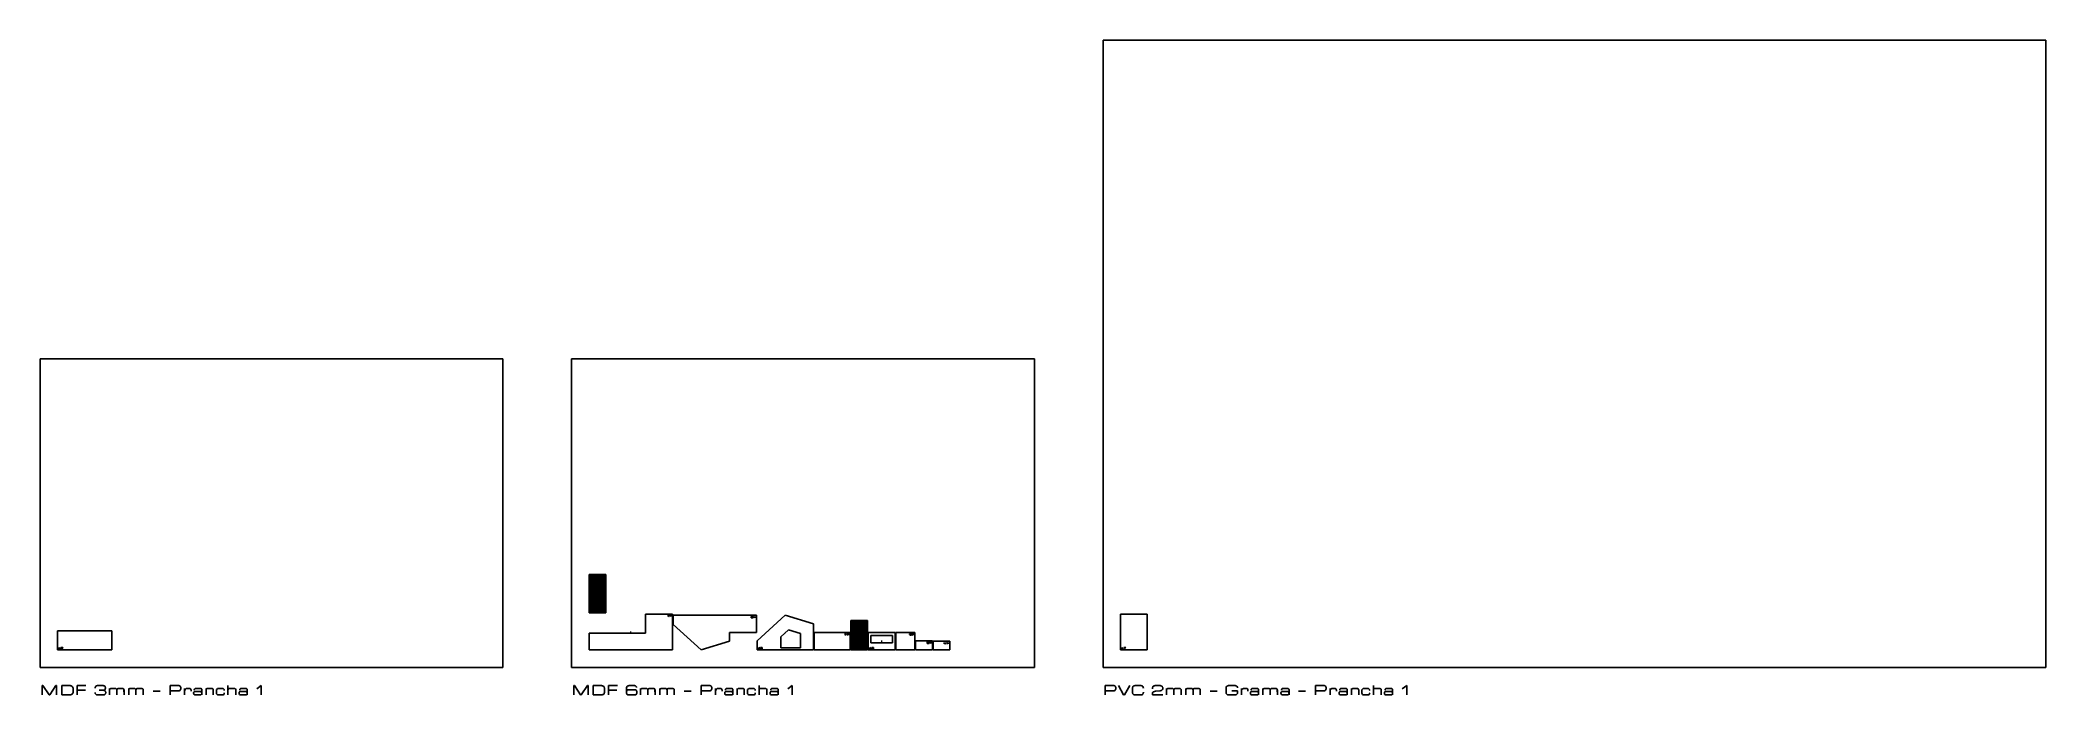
# Model space of a CAD drawing. Header units: metres. Extents: x -2.92 to 2.92, y -0.96 to 0.95.
import ezdxf

# ---------------------------------------------------------------- set-up
doc = ezdxf.new("R2010")
doc.units = ezdxf.units.M

msp = doc.modelspace()

# ---------------------------------------------------------------- linework, layer by layer
at = {"color": 2}
for p, q in [((2.925, 0.955), (0.175, 0.955)), ((0.175, 0.955), (0.175, -0.875)), ((2.925, -0.875), (2.925, 0.955)), ((-1.575, 0.025), (-2.925, 0.025)), ((-2.925, 0.025), (-2.925, -0.875)), ((-1.575, -0.875), (-1.575, 0.025)), ((-0.025, 0.025), (-1.375, 0.025)), ((-1.375, 0.025), (-1.375, -0.875)), ((-0.025, -0.875), (-0.025, 0.025)), ((-2.925, -0.875), (-1.575, -0.875)), ((-1.375, -0.875), (-0.025, -0.875)), ((0.175, -0.875), (2.925, -0.875)), ((-2.9186, -0.9279), (-2.9166, -0.9279)), ((-2.9166, -0.9279), (-2.9186, -0.9279)), ((-2.9186, -0.9279), (-2.9186, -0.955)), ((-2.9186, -0.955), (-2.9186, -0.9279)), ((-2.9166, -0.9279), (-2.8986, -0.955)), ((-2.8986, -0.955), (-2.9166, -0.9279)), ((-2.897, -0.955), (-2.8789, -0.9279)), ((-2.8789, -0.9279), (-2.897, -0.955)), ((-2.8789, -0.9279), (-2.877, -0.9279)), ((-2.877, -0.9279), (-2.8789, -0.9279)), ((-2.877, -0.9279), (-2.877, -0.955)), ((-2.877, -0.955), (-2.877, -0.9279)), ((-2.8373, -0.9279), (-2.8618, -0.9279)), ((-2.8618, -0.9279), (-2.8618, -0.955)), ((-2.8618, -0.955), (-2.8618, -0.9279)), ((-2.8618, -0.9279), (-2.8373, -0.9279)), ((-2.8356, -0.9281), (-2.8373, -0.9279)), ((-2.8373, -0.9279), (-2.8356, -0.9281)), ((-2.834, -0.9286), (-2.8356, -0.9281)), ((-2.8356, -0.9281), (-2.834, -0.9286)), ((-2.8326, -0.9294), (-2.834, -0.9286)), ((-2.834, -0.9286), (-2.8326, -0.9294)), ((-2.8313, -0.9304), (-2.8326, -0.9294)), ((-2.8326, -0.9294), (-2.8313, -0.9304)), ((-2.8303, -0.9316), (-2.8313, -0.9304)), ((-2.8313, -0.9304), (-2.8303, -0.9316)), ((-2.8295, -0.9331), (-2.8303, -0.9316)), ((-2.8303, -0.9316), (-2.8295, -0.9331)), ((-2.829, -0.9347), (-2.8295, -0.9331)), ((-2.8295, -0.9331), (-2.829, -0.9347)), ((-2.8289, -0.9364), (-2.829, -0.9347)), ((-2.829, -0.9347), (-2.8289, -0.9364)), ((-2.8174, -0.9408), (-2.8174, -0.9279)), ((-2.8174, -0.9279), (-2.7913, -0.9279)), ((-2.7913, -0.9279), (-2.8174, -0.9279)), ((-2.8174, -0.9279), (-2.8174, -0.955)), ((-2.7641, -0.9327), (-2.7643, -0.9339)), ((-2.7643, -0.9339), (-2.7641, -0.9327)), ((-2.7643, -0.9339), (-2.7643, -0.9358)), ((-2.7643, -0.9358), (-2.7643, -0.9339)), ((-2.7638, -0.9316), (-2.7641, -0.9327)), ((-2.7641, -0.9327), (-2.7638, -0.9316)), ((-2.7625, -0.9297), (-2.7638, -0.9316)), ((-2.7638, -0.9316), (-2.7625, -0.9297)), ((-2.7606, -0.9284), (-2.7625, -0.9297)), ((-2.7625, -0.9297), (-2.7606, -0.9284)), ((-2.7595, -0.9281), (-2.7606, -0.9284)), ((-2.7606, -0.9284), (-2.7595, -0.9281)), ((-2.7583, -0.9279), (-2.7595, -0.9281)), ((-2.7595, -0.9281), (-2.7583, -0.9279)), ((-2.7407, -0.9279), (-2.7583, -0.9279)), ((-2.7583, -0.9279), (-2.7407, -0.9279)), ((-2.7395, -0.9281), (-2.7407, -0.9279)), ((-2.7407, -0.9279), (-2.7395, -0.9281)), ((-2.7384, -0.9284), (-2.7395, -0.9281)), ((-2.7395, -0.9281), (-2.7384, -0.9284)), ((-2.7365, -0.9297), (-2.7384, -0.9284)), ((-2.7384, -0.9284), (-2.7365, -0.9297)), ((-2.7352, -0.9316), (-2.7365, -0.9297)), ((-2.7365, -0.9297), (-2.7352, -0.9316)), ((-2.7349, -0.9327), (-2.7352, -0.9316)), ((-2.7352, -0.9316), (-2.7349, -0.9327)), ((-2.7347, -0.9339), (-2.7349, -0.9327)), ((-2.7349, -0.9327), (-2.7347, -0.9339)), ((-2.7349, -0.9369), (-2.7347, -0.9358)), ((-2.7347, -0.9358), (-2.7349, -0.9369)), ((-2.7347, -0.9358), (-2.7347, -0.9339)), ((-2.7347, -0.9339), (-2.7347, -0.9358)), ((-2.5459, -0.928), (-2.5198, -0.928)), ((-2.5198, -0.928), (-2.5459, -0.928)), ((-2.5459, -0.928), (-2.5459, -0.955)), ((-2.5459, -0.955), (-2.5459, -0.928)), ((-2.5198, -0.928), (-2.5189, -0.9281)), ((-2.5189, -0.9281), (-2.5198, -0.928)), ((-2.5189, -0.9281), (-2.518, -0.9284)), ((-2.518, -0.9284), (-2.5189, -0.9281)), ((-2.518, -0.9284), (-2.5165, -0.9296)), ((-2.5165, -0.9296), (-2.518, -0.9284)), ((-2.5165, -0.9296), (-2.5154, -0.9314)), ((-2.5154, -0.9314), (-2.5165, -0.9296)), ((-2.5154, -0.9314), (-2.515, -0.9336)), ((-2.515, -0.9336), (-2.5154, -0.9314)), ((-2.515, -0.9336), (-2.515, -0.9375)), ((-2.515, -0.9375), (-2.515, -0.9336)), ((-2.3771, -0.955), (-2.3771, -0.9279)), ((-2.28, -0.9279), (-2.293, -0.9373)), ((-2.293, -0.9373), (-2.28, -0.9279)), ((-2.28, -0.9279), (-2.28, -0.955)), ((-2.28, -0.955), (-2.28, -0.9279)), ((-1.3686, -0.9279), (-1.3666, -0.9279)), ((-1.3666, -0.9279), (-1.3686, -0.9279)), ((-1.3686, -0.9279), (-1.3686, -0.955)), ((-1.3686, -0.955), (-1.3686, -0.9279)), ((-1.3666, -0.9279), (-1.3486, -0.955)), ((-1.3486, -0.955), (-1.3666, -0.9279)), ((-1.347, -0.955), (-1.3289, -0.9279)), ((-1.3289, -0.9279), (-1.347, -0.955)), ((-1.3289, -0.9279), (-1.327, -0.9279)), ((-1.327, -0.9279), (-1.3289, -0.9279)), ((-1.327, -0.9279), (-1.327, -0.955)), ((-1.327, -0.955), (-1.327, -0.9279)), ((-1.2873, -0.9279), (-1.3118, -0.9279)), ((-1.3118, -0.9279), (-1.3118, -0.955)), ((-1.3118, -0.955), (-1.3118, -0.9279)), ((-1.3118, -0.9279), (-1.2873, -0.9279)), ((-1.2856, -0.9281), (-1.2873, -0.9279)), ((-1.2873, -0.9279), (-1.2856, -0.9281)), ((-1.284, -0.9286), (-1.2856, -0.9281)), ((-1.2856, -0.9281), (-1.284, -0.9286)), ((-1.2826, -0.9294), (-1.284, -0.9286)), ((-1.284, -0.9286), (-1.2826, -0.9294)), ((-1.2813, -0.9304), (-1.2826, -0.9294)), ((-1.2826, -0.9294), (-1.2813, -0.9304)), ((-1.2803, -0.9316), (-1.2813, -0.9304)), ((-1.2813, -0.9304), (-1.2803, -0.9316)), ((-1.2795, -0.9331), (-1.2803, -0.9316)), ((-1.2803, -0.9316), (-1.2795, -0.9331)), ((-1.279, -0.9347), (-1.2795, -0.9331)), ((-1.2795, -0.9331), (-1.279, -0.9347)), ((-1.2789, -0.9364), (-1.279, -0.9347)), ((-1.279, -0.9347), (-1.2789, -0.9364)), ((-1.2674, -0.9408), (-1.2674, -0.9279)), ((-1.2674, -0.9279), (-1.2413, -0.9279)), ((-1.2413, -0.9279), (-1.2674, -0.9279)), ((-1.2674, -0.9279), (-1.2674, -0.955)), ((-1.2142, -0.9318), (-1.2146, -0.9341)), ((-1.2146, -0.9341), (-1.2142, -0.9318)), ((-1.2146, -0.9341), (-1.2146, -0.9504)), ((-1.2146, -0.9504), (-1.2146, -0.9341)), ((-1.2138, -0.9308), (-1.2142, -0.9318)), ((-1.2142, -0.9318), (-1.2138, -0.9308)), ((-1.213, -0.9299), (-1.2138, -0.9308)), ((-1.2138, -0.9308), (-1.213, -0.9299)), ((-1.212, -0.9291), (-1.213, -0.9299)), ((-1.213, -0.9299), (-1.212, -0.9291)), ((-1.2108, -0.9285), (-1.212, -0.9291)), ((-1.212, -0.9291), (-1.2108, -0.9285)), ((-1.2092, -0.9281), (-1.2108, -0.9285)), ((-1.2108, -0.9285), (-1.2092, -0.9281)), ((-1.2072, -0.9279), (-1.2092, -0.9281)), ((-1.2092, -0.9281), (-1.2072, -0.9279)), ((-1.1912, -0.9279), (-1.2072, -0.9279)), ((-1.2072, -0.9279), (-1.1912, -0.9279)), ((-1.1897, -0.9281), (-1.1912, -0.9279)), ((-1.1912, -0.9279), (-1.1897, -0.9281)), ((-1.1884, -0.9286), (-1.1897, -0.9281)), ((-1.1897, -0.9281), (-1.1884, -0.9286)), ((-1.1873, -0.9292), (-1.1884, -0.9286)), ((-1.1884, -0.9286), (-1.1873, -0.9292)), ((-1.1864, -0.9302), (-1.1873, -0.9292)), ((-1.1873, -0.9292), (-1.1864, -0.9302)), ((-1.1857, -0.9317), (-1.1864, -0.9302)), ((-1.1864, -0.9302), (-1.1857, -0.9317)), ((-1.1855, -0.9336), (-1.1857, -0.9317)), ((-1.1857, -0.9317), (-1.1855, -0.9336)), ((-0.9971, -0.928), (-0.971, -0.928)), ((-0.971, -0.928), (-0.9971, -0.928)), ((-0.9971, -0.928), (-0.9971, -0.955)), ((-0.9971, -0.955), (-0.9971, -0.928)), ((-0.971, -0.928), (-0.9701, -0.9281)), ((-0.9701, -0.9281), (-0.971, -0.928)), ((-0.9701, -0.9281), (-0.9692, -0.9284)), ((-0.9692, -0.9284), (-0.9701, -0.9281)), ((-0.9692, -0.9284), (-0.9677, -0.9296)), ((-0.9677, -0.9296), (-0.9692, -0.9284)), ((-0.9677, -0.9296), (-0.9666, -0.9314)), ((-0.9666, -0.9314), (-0.9677, -0.9296)), ((-0.9666, -0.9314), (-0.9662, -0.9336)), ((-0.9662, -0.9336), (-0.9666, -0.9314)), ((-0.9662, -0.9336), (-0.9662, -0.9375)), ((-0.9662, -0.9375), (-0.9662, -0.9336)), ((-0.8283, -0.955), (-0.8283, -0.9279)), ((-0.7312, -0.9279), (-0.7442, -0.9373)), ((-0.7442, -0.9373), (-0.7312, -0.9279)), ((-0.7312, -0.9279), (-0.7312, -0.955)), ((-0.7312, -0.955), (-0.7312, -0.9279)), ((0.1814, -0.928), (0.2074, -0.928)), ((0.2074, -0.928), (0.1814, -0.928)), ((0.1814, -0.928), (0.1814, -0.955)), ((0.1814, -0.955), (0.1814, -0.928)), ((0.2074, -0.928), (0.2083, -0.9281)), ((0.2083, -0.9281), (0.2074, -0.928)), ((0.2083, -0.9281), (0.2092, -0.9284)), ((0.2092, -0.9284), (0.2083, -0.9281)), ((0.2092, -0.9284), (0.2108, -0.9296)), ((0.2108, -0.9296), (0.2092, -0.9284)), ((0.2108, -0.9296), (0.2119, -0.9314)), ((0.2119, -0.9314), (0.2108, -0.9296)), ((0.2119, -0.9314), (0.2123, -0.9336)), ((0.2123, -0.9336), (0.2119, -0.9314)), ((0.2123, -0.9336), (0.2123, -0.9375)), ((0.2123, -0.9375), (0.2123, -0.9336)), ((0.2351, -0.955), (0.2205, -0.9279)), ((0.2205, -0.9279), (0.2351, -0.955)), ((0.2381, -0.955), (0.2529, -0.9279)), ((0.2529, -0.9279), (0.2381, -0.955)), ((0.2612, -0.9334), (0.261, -0.9347)), ((0.261, -0.9347), (0.2612, -0.9334)), ((0.261, -0.9347), (0.261, -0.9482)), ((0.261, -0.9482), (0.261, -0.9347)), ((0.2616, -0.9321), (0.2612, -0.9334)), ((0.2612, -0.9334), (0.2616, -0.9321)), ((0.2622, -0.9309), (0.2616, -0.9321)), ((0.2616, -0.9321), (0.2622, -0.9309)), ((0.263, -0.9299), (0.2622, -0.9309)), ((0.2622, -0.9309), (0.263, -0.9299)), ((0.264, -0.9291), (0.263, -0.9299)), ((0.263, -0.9299), (0.264, -0.9291)), ((0.2652, -0.9285), (0.264, -0.9291)), ((0.264, -0.9291), (0.2652, -0.9285)), ((0.2664, -0.9281), (0.2652, -0.9285)), ((0.2652, -0.9285), (0.2664, -0.9281)), ((0.2678, -0.9279), (0.2664, -0.9281)), ((0.2664, -0.9281), (0.2678, -0.9279)), ((0.286, -0.9279), (0.2678, -0.9279)), ((0.2678, -0.9279), (0.286, -0.9279)), ((0.2874, -0.9281), (0.286, -0.9279)), ((0.286, -0.9279), (0.2874, -0.9281)), ((0.2887, -0.9285), (0.2874, -0.9281)), ((0.2874, -0.9281), (0.2887, -0.9285)), ((0.2898, -0.9291), (0.2887, -0.9285)), ((0.2887, -0.9285), (0.2898, -0.9291)), ((0.2908, -0.9299), (0.2898, -0.9291)), ((0.2898, -0.9291), (0.2908, -0.9299)), ((0.2916, -0.9309), (0.2908, -0.9299)), ((0.2908, -0.9299), (0.2916, -0.9309)), ((0.2923, -0.9321), (0.2916, -0.9309)), ((0.2916, -0.9309), (0.2923, -0.9321)), ((0.2926, -0.9334), (0.2923, -0.9321)), ((0.2923, -0.9321), (0.2926, -0.9334)), ((0.2928, -0.9347), (0.2926, -0.9334)), ((0.2926, -0.9334), (0.2928, -0.9355)), ((0.2928, -0.9355), (0.2928, -0.9347)), ((0.3197, -0.9336), (0.3196, -0.935)), ((0.3196, -0.935), (0.3197, -0.9336)), ((0.3196, -0.935), (0.3196, -0.9372)), ((0.3196, -0.9372), (0.3196, -0.935)), ((0.3201, -0.9323), (0.3197, -0.9336)), ((0.3197, -0.9336), (0.3201, -0.9323)), ((0.3208, -0.9311), (0.3201, -0.9323)), ((0.3201, -0.9323), (0.3208, -0.9311)), ((0.3216, -0.93), (0.3208, -0.9311)), ((0.3208, -0.9311), (0.3216, -0.93)), ((0.3227, -0.9292), (0.3216, -0.93)), ((0.3216, -0.93), (0.3227, -0.9292)), ((0.3239, -0.9285), (0.3227, -0.9292)), ((0.3227, -0.9292), (0.3239, -0.9285)), ((0.3252, -0.9281), (0.3239, -0.9285)), ((0.3239, -0.9285), (0.3252, -0.9281)), ((0.3267, -0.928), (0.3252, -0.9281)), ((0.3252, -0.9281), (0.3267, -0.928)), ((0.3422, -0.928), (0.3267, -0.928)), ((0.3267, -0.928), (0.3422, -0.928)), ((0.3436, -0.9281), (0.3422, -0.928)), ((0.3422, -0.928), (0.3436, -0.9281)), ((0.3449, -0.9285), (0.3436, -0.9281)), ((0.3436, -0.9281), (0.3449, -0.9285)), ((0.3461, -0.9292), (0.3449, -0.9285)), ((0.3449, -0.9285), (0.3461, -0.9292)), ((0.3472, -0.93), (0.3461, -0.9292)), ((0.3461, -0.9292), (0.3472, -0.93)), ((0.348, -0.9311), (0.3472, -0.93)), ((0.3472, -0.93), (0.348, -0.9311)), ((0.3487, -0.9323), (0.348, -0.9311)), ((0.348, -0.9311), (0.3487, -0.9323)), ((0.3491, -0.9336), (0.3487, -0.9323)), ((0.3487, -0.9323), (0.3491, -0.9336)), ((0.3492, -0.935), (0.3491, -0.9336)), ((0.3491, -0.9336), (0.3492, -0.935)), ((0.3492, -0.9361), (0.3492, -0.935)), ((0.3492, -0.935), (0.3492, -0.9361)), ((0.5339, -0.9347), (0.534, -0.9334)), ((0.534, -0.9334), (0.5339, -0.9347)), ((0.5339, -0.9482), (0.5339, -0.9347)), ((0.5339, -0.9347), (0.5339, -0.9482)), ((0.534, -0.9334), (0.5344, -0.9321)), ((0.5344, -0.9321), (0.534, -0.9334)), ((0.5344, -0.9321), (0.5351, -0.9309)), ((0.5351, -0.9309), (0.5344, -0.9321)), ((0.5351, -0.9309), (0.5359, -0.9299)), ((0.5359, -0.9299), (0.5351, -0.9309)), ((0.5359, -0.9299), (0.5369, -0.9291)), ((0.5369, -0.9291), (0.5359, -0.9299)), ((0.5369, -0.9291), (0.538, -0.9285)), ((0.538, -0.9285), (0.5369, -0.9291)), ((0.538, -0.9285), (0.5393, -0.9281)), ((0.5393, -0.9281), (0.538, -0.9285)), ((0.5393, -0.9281), (0.5407, -0.9279)), ((0.5407, -0.9279), (0.5393, -0.9281)), ((0.5407, -0.9279), (0.5606, -0.9279)), ((0.5606, -0.9279), (0.5407, -0.9279)), ((0.5606, -0.9279), (0.562, -0.9281)), ((0.562, -0.9281), (0.5606, -0.9279)), ((0.562, -0.9281), (0.5632, -0.9285)), ((0.5632, -0.9285), (0.562, -0.9281)), ((0.5632, -0.9285), (0.5644, -0.9291)), ((0.5644, -0.9291), (0.5632, -0.9285)), ((0.5644, -0.9291), (0.5654, -0.9299)), ((0.5654, -0.9299), (0.5644, -0.9291)), ((0.5654, -0.9299), (0.5662, -0.9309)), ((0.5662, -0.9309), (0.5654, -0.9299)), ((0.5662, -0.9309), (0.5668, -0.9321)), ((0.5668, -0.9321), (0.5662, -0.9309)), ((0.5668, -0.9321), (0.5672, -0.9334)), ((0.5672, -0.9334), (0.5668, -0.9321)), ((0.5672, -0.9334), (0.5674, -0.9347)), ((0.5674, -0.9347), (0.5672, -0.9334)), ((0.7948, -0.928), (0.8209, -0.928)), ((0.8209, -0.928), (0.7948, -0.928)), ((0.7948, -0.928), (0.7948, -0.955)), ((0.7948, -0.955), (0.7948, -0.928)), ((0.8209, -0.928), (0.8218, -0.9281)), ((0.8218, -0.9281), (0.8209, -0.928)), ((0.8218, -0.9281), (0.8227, -0.9284)), ((0.8227, -0.9284), (0.8218, -0.9281)), ((0.8227, -0.9284), (0.8242, -0.9296)), ((0.8242, -0.9296), (0.8227, -0.9284)), ((0.8242, -0.9296), (0.8253, -0.9314)), ((0.8253, -0.9314), (0.8242, -0.9296)), ((0.8253, -0.9314), (0.8257, -0.9336)), ((0.8257, -0.9336), (0.8253, -0.9314)), ((0.8257, -0.9336), (0.8257, -0.9375)), ((0.8257, -0.9375), (0.8257, -0.9336)), ((0.9636, -0.955), (0.9636, -0.9279)), ((1.0607, -0.9279), (1.0477, -0.9373)), ((1.0477, -0.9373), (1.0607, -0.9279)), ((1.0607, -0.9279), (1.0607, -0.955)), ((1.0607, -0.955), (1.0607, -0.9279)), ((-2.8986, -0.955), (-2.897, -0.955)), ((-2.897, -0.955), (-2.8986, -0.955)), ((-2.8356, -0.9548), (-2.8618, -0.955)), ((-2.8618, -0.955), (-2.8373, -0.955)), ((-2.8373, -0.955), (-2.8356, -0.9548)), ((-2.8356, -0.9548), (-2.834, -0.9543)), ((-2.834, -0.9543), (-2.8356, -0.9548)), ((-2.834, -0.9543), (-2.8326, -0.9536)), ((-2.8326, -0.9536), (-2.834, -0.9543)), ((-2.8326, -0.9536), (-2.8313, -0.9526)), ((-2.8313, -0.9526), (-2.8326, -0.9536)), ((-2.8313, -0.9526), (-2.8303, -0.9513)), ((-2.8303, -0.9513), (-2.8313, -0.9526)), ((-2.8303, -0.9513), (-2.8295, -0.9499)), ((-2.8295, -0.9499), (-2.8303, -0.9513)), ((-2.8295, -0.9499), (-2.829, -0.9483)), ((-2.829, -0.9483), (-2.8295, -0.9499)), ((-2.829, -0.9483), (-2.8289, -0.9466)), ((-2.8289, -0.9466), (-2.829, -0.9483)), ((-2.8289, -0.9466), (-2.8289, -0.9364)), ((-2.8289, -0.9364), (-2.8289, -0.9466)), ((-2.8174, -0.9408), (-2.7925, -0.9408)), ((-2.7925, -0.9408), (-2.8174, -0.9408)), ((-2.8174, -0.955), (-2.8174, -0.9408)), ((-2.7645, -0.9503), (-2.7646, -0.9485)), ((-2.7646, -0.9485), (-2.7646, -0.9491)), ((-2.7646, -0.9491), (-2.7645, -0.9503)), ((-2.7645, -0.9503), (-2.7641, -0.9513)), ((-2.7641, -0.9513), (-2.7645, -0.9503)), ((-2.7641, -0.9513), (-2.7629, -0.9532)), ((-2.7629, -0.9532), (-2.7641, -0.9513)), ((-2.7629, -0.9532), (-2.761, -0.9545)), ((-2.761, -0.9545), (-2.7629, -0.9532)), ((-2.761, -0.9545), (-2.7599, -0.9549)), ((-2.7599, -0.9549), (-2.761, -0.9545)), ((-2.7599, -0.9549), (-2.7587, -0.955)), ((-2.7587, -0.955), (-2.7599, -0.9549)), ((-2.7587, -0.955), (-2.7397, -0.955)), ((-2.7397, -0.955), (-2.7587, -0.955)), ((-2.7397, -0.9416), (-2.7523, -0.9416)), ((-2.7523, -0.9416), (-2.7407, -0.9416)), ((-2.7407, -0.9416), (-2.7523, -0.9416)), ((-2.7523, -0.9416), (-2.7397, -0.9416)), ((-2.7407, -0.9416), (-2.7396, -0.9415)), ((-2.7396, -0.9415), (-2.7407, -0.9416)), ((-2.7386, -0.9418), (-2.7397, -0.9416)), ((-2.7397, -0.9416), (-2.7386, -0.9418)), ((-2.7397, -0.955), (-2.7385, -0.9549)), ((-2.7385, -0.9549), (-2.7397, -0.955)), ((-2.7396, -0.9415), (-2.7385, -0.9412)), ((-2.7385, -0.9412), (-2.7396, -0.9415)), ((-2.7375, -0.9421), (-2.7386, -0.9418)), ((-2.7386, -0.9418), (-2.7375, -0.9421)), ((-2.7385, -0.9412), (-2.7366, -0.9399)), ((-2.7366, -0.9399), (-2.7385, -0.9412)), ((-2.7385, -0.9549), (-2.7374, -0.9545)), ((-2.7374, -0.9545), (-2.7385, -0.9549)), ((-2.7356, -0.9434), (-2.7375, -0.9421)), ((-2.7375, -0.9421), (-2.7356, -0.9434)), ((-2.7374, -0.9545), (-2.7355, -0.9533)), ((-2.7355, -0.9533), (-2.7374, -0.9545)), ((-2.7366, -0.9399), (-2.7352, -0.938)), ((-2.7352, -0.938), (-2.7366, -0.9399)), ((-2.7348, -0.9442), (-2.7356, -0.9434)), ((-2.7356, -0.9434), (-2.7348, -0.9442)), ((-2.7355, -0.9533), (-2.7343, -0.9515)), ((-2.7343, -0.9515), (-2.7355, -0.9533)), ((-2.7352, -0.938), (-2.7349, -0.9369)), ((-2.7349, -0.9369), (-2.7352, -0.938)), ((-2.7343, -0.9452), (-2.7348, -0.9442)), ((-2.7348, -0.9442), (-2.7343, -0.9452)), ((-2.7339, -0.9463), (-2.7343, -0.9452)), ((-2.7343, -0.9452), (-2.7339, -0.9463)), ((-2.7343, -0.9515), (-2.7339, -0.9503)), ((-2.7339, -0.9503), (-2.7343, -0.9515)), ((-2.7338, -0.9475), (-2.7339, -0.9463)), ((-2.7339, -0.9463), (-2.7338, -0.9475)), ((-2.7339, -0.9503), (-2.7338, -0.9491)), ((-2.7338, -0.9491), (-2.7339, -0.9503)), ((-2.7338, -0.9491), (-2.7338, -0.9475)), ((-2.7338, -0.9475), (-2.7338, -0.9491)), ((-2.7226, -0.955), (-2.7226, -0.9362)), ((-2.7225, -0.9401), (-2.7226, -0.9413)), ((-2.7226, -0.9413), (-2.7225, -0.9401)), ((-2.7221, -0.939), (-2.7225, -0.9401)), ((-2.7225, -0.9401), (-2.7221, -0.939)), ((-2.7215, -0.9381), (-2.7221, -0.939)), ((-2.7221, -0.939), (-2.7215, -0.9381)), ((-2.7208, -0.9374), (-2.7215, -0.9381)), ((-2.7215, -0.9381), (-2.7208, -0.9374)), ((-2.7188, -0.9365), (-2.7208, -0.9374)), ((-2.7208, -0.9374), (-2.7188, -0.9365)), ((-2.7165, -0.9362), (-2.7188, -0.9365)), ((-2.7188, -0.9365), (-2.7165, -0.9362)), ((-2.7066, -0.9362), (-2.7165, -0.9362)), ((-2.7165, -0.9362), (-2.7066, -0.9362)), ((-2.7042, -0.9366), (-2.7066, -0.9362)), ((-2.7066, -0.9362), (-2.7042, -0.9366)), ((-2.7033, -0.937), (-2.7042, -0.9366)), ((-2.7042, -0.9366), (-2.7033, -0.937)), ((-2.7026, -0.9375), (-2.7033, -0.937)), ((-2.7033, -0.937), (-2.7026, -0.9375)), ((-2.7017, -0.9391), (-2.7026, -0.9375)), ((-2.7026, -0.9375), (-2.7017, -0.9391)), ((-2.7014, -0.9413), (-2.7017, -0.9391)), ((-2.7017, -0.9391), (-2.7014, -0.9413)), ((-2.7013, -0.9401), (-2.7014, -0.9413)), ((-2.7014, -0.9413), (-2.7013, -0.9401)), ((-2.7014, -0.9546), (-2.7014, -0.9413)), ((-2.7014, -0.9413), (-2.7014, -0.9546)), ((-2.7009, -0.939), (-2.7013, -0.9401)), ((-2.7013, -0.9401), (-2.7009, -0.939)), ((-2.7003, -0.9381), (-2.7009, -0.939)), ((-2.7009, -0.939), (-2.7003, -0.9381)), ((-2.6996, -0.9374), (-2.7003, -0.9381)), ((-2.7003, -0.9381), (-2.6996, -0.9374)), ((-2.6977, -0.9365), (-2.6996, -0.9374)), ((-2.6996, -0.9374), (-2.6977, -0.9365)), ((-2.6953, -0.9362), (-2.6977, -0.9365)), ((-2.6977, -0.9365), (-2.6953, -0.9362)), ((-2.6854, -0.9362), (-2.6953, -0.9362)), ((-2.6953, -0.9362), (-2.6854, -0.9362)), ((-2.6831, -0.9366), (-2.6854, -0.9362)), ((-2.6854, -0.9362), (-2.6831, -0.9366)), ((-2.6822, -0.937), (-2.6831, -0.9366)), ((-2.6831, -0.9366), (-2.6822, -0.937)), ((-2.6814, -0.9375), (-2.6822, -0.937)), ((-2.6822, -0.937), (-2.6814, -0.9375)), ((-2.6805, -0.9391), (-2.6814, -0.9375)), ((-2.6814, -0.9375), (-2.6805, -0.9391)), ((-2.6802, -0.9413), (-2.6805, -0.9391)), ((-2.6805, -0.9391), (-2.6802, -0.9546)), ((-2.6802, -0.9546), (-2.6802, -0.9413)), ((-2.6666, -0.955), (-2.6666, -0.9362)), ((-2.6665, -0.9401), (-2.6666, -0.9413)), ((-2.6666, -0.9413), (-2.6665, -0.9401)), ((-2.6661, -0.939), (-2.6665, -0.9401)), ((-2.6665, -0.9401), (-2.6661, -0.939)), ((-2.6655, -0.9381), (-2.6661, -0.939)), ((-2.6661, -0.939), (-2.6655, -0.9381)), ((-2.6648, -0.9374), (-2.6655, -0.9381)), ((-2.6655, -0.9381), (-2.6648, -0.9374)), ((-2.6629, -0.9365), (-2.6648, -0.9374)), ((-2.6648, -0.9374), (-2.6629, -0.9365)), ((-2.6605, -0.9362), (-2.6629, -0.9365)), ((-2.6629, -0.9365), (-2.6605, -0.9362)), ((-2.6506, -0.9362), (-2.6605, -0.9362)), ((-2.6605, -0.9362), (-2.6506, -0.9362)), ((-2.6483, -0.9366), (-2.6506, -0.9362)), ((-2.6506, -0.9362), (-2.6483, -0.9366)), ((-2.6474, -0.937), (-2.6483, -0.9366)), ((-2.6483, -0.9366), (-2.6474, -0.937)), ((-2.6467, -0.9375), (-2.6474, -0.937)), ((-2.6474, -0.937), (-2.6467, -0.9375)), ((-2.6457, -0.9391), (-2.6467, -0.9375)), ((-2.6467, -0.9375), (-2.6457, -0.9391)), ((-2.6454, -0.9413), (-2.6457, -0.9391)), ((-2.6457, -0.9391), (-2.6454, -0.9413)), ((-2.6453, -0.9401), (-2.6454, -0.9413)), ((-2.6454, -0.9413), (-2.6453, -0.9401)), ((-2.6454, -0.9546), (-2.6454, -0.9413)), ((-2.6454, -0.9413), (-2.6454, -0.9546)), ((-2.6449, -0.939), (-2.6453, -0.9401)), ((-2.6453, -0.9401), (-2.6449, -0.939)), ((-2.6444, -0.9381), (-2.6449, -0.939)), ((-2.6449, -0.939), (-2.6444, -0.9381)), ((-2.6436, -0.9374), (-2.6444, -0.9381)), ((-2.6444, -0.9381), (-2.6436, -0.9374)), ((-2.6417, -0.9365), (-2.6436, -0.9374)), ((-2.6436, -0.9374), (-2.6417, -0.9365)), ((-2.6394, -0.9362), (-2.6417, -0.9365)), ((-2.6417, -0.9365), (-2.6394, -0.9362)), ((-2.6294, -0.9362), (-2.6394, -0.9362)), ((-2.6394, -0.9362), (-2.6294, -0.9362)), ((-2.6271, -0.9366), (-2.6294, -0.9362)), ((-2.6294, -0.9362), (-2.6271, -0.9366)), ((-2.6262, -0.937), (-2.6271, -0.9366)), ((-2.6271, -0.9366), (-2.6262, -0.937)), ((-2.6255, -0.9375), (-2.6262, -0.937)), ((-2.6262, -0.937), (-2.6255, -0.9375)), ((-2.6245, -0.9391), (-2.6255, -0.9375)), ((-2.6255, -0.9375), (-2.6245, -0.9391)), ((-2.6242, -0.9413), (-2.6245, -0.9391)), ((-2.6245, -0.9391), (-2.6242, -0.9546)), ((-2.6242, -0.9546), (-2.6242, -0.9413)), ((-2.5753, -0.9444), (-2.5951, -0.9444)), ((-2.5197, -0.943), (-2.5459, -0.943)), ((-2.5459, -0.943), (-2.5197, -0.943)), ((-2.5179, -0.9426), (-2.5197, -0.943)), ((-2.5197, -0.943), (-2.5179, -0.9426)), ((-2.5164, -0.9414), (-2.5179, -0.9426)), ((-2.5179, -0.9426), (-2.5164, -0.9414)), ((-2.5153, -0.9397), (-2.5164, -0.9414)), ((-2.5164, -0.9414), (-2.5153, -0.9397)), ((-2.515, -0.9375), (-2.5153, -0.9397)), ((-2.5153, -0.9397), (-2.515, -0.9375)), ((-2.5036, -0.9362), (-2.5036, -0.955)), ((-2.5034, -0.9426), (-2.5036, -0.9445)), ((-2.5036, -0.9445), (-2.5034, -0.9426)), ((-2.5028, -0.941), (-2.5034, -0.9426)), ((-2.5034, -0.9426), (-2.5028, -0.941)), ((-2.502, -0.9396), (-2.5028, -0.941)), ((-2.5028, -0.941), (-2.502, -0.9396)), ((-2.501, -0.9384), (-2.502, -0.9396)), ((-2.502, -0.9396), (-2.501, -0.9384)), ((-2.4998, -0.9375), (-2.501, -0.9384)), ((-2.501, -0.9384), (-2.4998, -0.9375)), ((-2.4987, -0.9368), (-2.4998, -0.9375)), ((-2.4998, -0.9375), (-2.4987, -0.9368)), ((-2.4975, -0.9364), (-2.4987, -0.9368)), ((-2.4987, -0.9368), (-2.4975, -0.9364)), ((-2.4965, -0.9362), (-2.4975, -0.9364)), ((-2.4975, -0.9364), (-2.4965, -0.9362)), ((-2.489, -0.9362), (-2.4965, -0.9362)), ((-2.4965, -0.9362), (-2.489, -0.9362)), ((-2.4875, -0.9365), (-2.489, -0.9362)), ((-2.489, -0.9362), (-2.4875, -0.9365)), ((-2.4861, -0.9375), (-2.4875, -0.9365)), ((-2.4875, -0.9365), (-2.4861, -0.9375)), ((-2.4852, -0.9392), (-2.4861, -0.9375)), ((-2.4861, -0.9375), (-2.4852, -0.9391)), ((-2.4852, -0.9391), (-2.4848, -0.9416)), ((-2.4848, -0.9416), (-2.4852, -0.9392)), ((-2.4848, -0.9437), (-2.4848, -0.9416)), ((-2.4848, -0.9416), (-2.4848, -0.9437)), ((-2.4772, -0.9489), (-2.4768, -0.9473)), ((-2.4772, -0.9489), (-2.4768, -0.9473)), ((-2.4772, -0.9507), (-2.4772, -0.9489)), ((-2.4772, -0.9507), (-2.4772, -0.9489)), ((-2.4768, -0.9524), (-2.4772, -0.9507)), ((-2.4768, -0.9524), (-2.4772, -0.9507)), ((-2.4768, -0.9473), (-2.4759, -0.9459)), ((-2.4768, -0.9473), (-2.4759, -0.9459)), ((-2.4759, -0.9538), (-2.4768, -0.9524)), ((-2.4759, -0.9538), (-2.4768, -0.9524)), ((-2.4759, -0.9459), (-2.4746, -0.945)), ((-2.4759, -0.9459), (-2.4746, -0.945)), ((-2.4746, -0.9547), (-2.4759, -0.9538)), ((-2.4746, -0.9547), (-2.4759, -0.9538)), ((-2.475, -0.9386), (-2.4753, -0.9402)), ((-2.4753, -0.9402), (-2.475, -0.9386)), ((-2.4753, -0.9402), (-2.4753, -0.9408)), ((-2.4753, -0.9408), (-2.4753, -0.9402)), ((-2.4742, -0.9374), (-2.475, -0.9386)), ((-2.475, -0.9386), (-2.4742, -0.9374)), ((-2.4746, -0.945), (-2.4729, -0.9447)), ((-2.4746, -0.945), (-2.4729, -0.9447)), ((-2.4729, -0.955), (-2.4746, -0.9547)), ((-2.4729, -0.955), (-2.4746, -0.9547)), ((-2.4729, -0.9366), (-2.4742, -0.9374)), ((-2.4742, -0.9374), (-2.4729, -0.9366)), ((-2.4714, -0.9362), (-2.4729, -0.9366)), ((-2.4729, -0.9366), (-2.4714, -0.9362)), ((-2.4729, -0.9447), (-2.4603, -0.9447)), ((-2.4729, -0.9447), (-2.4603, -0.9447)), ((-2.4578, -0.955), (-2.4729, -0.955)), ((-2.4578, -0.955), (-2.4729, -0.955)), ((-2.4574, -0.9362), (-2.4714, -0.9362)), ((-2.4714, -0.9362), (-2.4574, -0.9362)), ((-2.4603, -0.9447), (-2.4589, -0.9448)), ((-2.4603, -0.9447), (-2.4589, -0.9448)), ((-2.4589, -0.9448), (-2.4576, -0.9451)), ((-2.4589, -0.9448), (-2.4576, -0.9451)), ((-2.4562, -0.9547), (-2.4578, -0.955)), ((-2.4562, -0.9547), (-2.4578, -0.955)), ((-2.4576, -0.9451), (-2.4554, -0.9462)), ((-2.4576, -0.9451), (-2.4554, -0.9462)), ((-2.4559, -0.9366), (-2.4574, -0.9362)), ((-2.4574, -0.9362), (-2.4559, -0.9366)), ((-2.4548, -0.9538), (-2.4562, -0.9547)), ((-2.4548, -0.9538), (-2.4562, -0.9547)), ((-2.4547, -0.9374), (-2.4559, -0.9366)), ((-2.4559, -0.9366), (-2.4547, -0.9374)), ((-2.4554, -0.9462), (-2.454, -0.9478)), ((-2.4554, -0.9462), (-2.454, -0.9478)), ((-2.4538, -0.9524), (-2.4548, -0.9538)), ((-2.4538, -0.9524), (-2.4548, -0.9538)), ((-2.4538, -0.9386), (-2.4547, -0.9374)), ((-2.4547, -0.9374), (-2.4538, -0.9386)), ((-2.454, -0.9478), (-2.4536, -0.9487)), ((-2.454, -0.9478), (-2.4536, -0.9487)), ((-2.4535, -0.9402), (-2.4538, -0.9386)), ((-2.4538, -0.9386), (-2.4535, -0.9402)), ((-2.4535, -0.9507), (-2.4538, -0.9524)), ((-2.4535, -0.9507), (-2.4538, -0.9524)), ((-2.4536, -0.9487), (-2.4535, -0.9495)), ((-2.4536, -0.9487), (-2.4535, -0.9495)), ((-2.4535, -0.955), (-2.4535, -0.9402)), ((-2.4535, -0.9402), (-2.4535, -0.955)), ((-2.4535, -0.9495), (-2.4535, -0.9507)), ((-2.4535, -0.9495), (-2.4535, -0.9507)), ((-2.4411, -0.955), (-2.4411, -0.9362)), ((-2.441, -0.9401), (-2.4411, -0.9413)), ((-2.4411, -0.9413), (-2.441, -0.9401)), ((-2.4406, -0.939), (-2.441, -0.9401)), ((-2.441, -0.9401), (-2.4406, -0.939)), ((-2.44, -0.9381), (-2.4406, -0.939)), ((-2.4406, -0.939), (-2.44, -0.9381)), ((-2.4393, -0.9374), (-2.44, -0.9381)), ((-2.44, -0.9381), (-2.4393, -0.9374)), ((-2.4374, -0.9365), (-2.4393, -0.9374)), ((-2.4393, -0.9374), (-2.4374, -0.9365)), ((-2.435, -0.9362), (-2.4374, -0.9365)), ((-2.4374, -0.9365), (-2.435, -0.9362)), ((-2.4251, -0.9362), (-2.435, -0.9362)), ((-2.435, -0.9362), (-2.4251, -0.9362)), ((-2.4227, -0.9366), (-2.4251, -0.9362)), ((-2.4251, -0.9362), (-2.4227, -0.9366)), ((-2.4219, -0.937), (-2.4227, -0.9366)), ((-2.4227, -0.9366), (-2.4219, -0.937)), ((-2.4211, -0.9375), (-2.4219, -0.937)), ((-2.4219, -0.937), (-2.4211, -0.9375)), ((-2.4202, -0.9391), (-2.4211, -0.9375)), ((-2.4211, -0.9375), (-2.4202, -0.9391)), ((-2.4199, -0.9413), (-2.4202, -0.9391)), ((-2.4202, -0.9391), (-2.4199, -0.9413)), ((-2.4199, -0.9546), (-2.4199, -0.9413)), ((-2.4199, -0.9413), (-2.4199, -0.9546)), ((-2.4106, -0.9418), (-2.4105, -0.9407)), ((-2.4105, -0.9407), (-2.4106, -0.9418)), ((-2.4106, -0.9494), (-2.4106, -0.9418)), ((-2.4106, -0.9418), (-2.4106, -0.9494)), ((-2.4105, -0.9505), (-2.4106, -0.9494)), ((-2.4106, -0.9494), (-2.4105, -0.9505)), ((-2.4105, -0.9407), (-2.4102, -0.9397)), ((-2.4102, -0.9397), (-2.4105, -0.9407)), ((-2.4102, -0.9516), (-2.4105, -0.9505)), ((-2.4105, -0.9505), (-2.4102, -0.9516)), ((-2.4102, -0.9397), (-2.409, -0.9379)), ((-2.409, -0.9379), (-2.4102, -0.9397)), ((-2.409, -0.9534), (-2.4102, -0.9516)), ((-2.4102, -0.9516), (-2.409, -0.9534)), ((-2.409, -0.9379), (-2.4072, -0.9367)), ((-2.4072, -0.9367), (-2.409, -0.9379)), ((-2.4072, -0.9546), (-2.409, -0.9534)), ((-2.409, -0.9534), (-2.4072, -0.9546)), ((-2.4072, -0.9367), (-2.4062, -0.9364)), ((-2.4062, -0.9364), (-2.4072, -0.9367)), ((-2.4062, -0.9549), (-2.4072, -0.9546)), ((-2.4072, -0.9546), (-2.4062, -0.9549)), ((-2.4062, -0.9364), (-2.4051, -0.9362)), ((-2.4051, -0.9362), (-2.4062, -0.9364)), ((-2.4051, -0.955), (-2.4062, -0.9549)), ((-2.4062, -0.9549), (-2.4051, -0.955)), ((-2.4051, -0.9362), (-2.3935, -0.9362)), ((-2.3935, -0.9362), (-2.4051, -0.9362)), ((-2.3935, -0.955), (-2.4051, -0.955)), ((-2.4051, -0.955), (-2.3935, -0.955)), ((-2.3935, -0.9362), (-2.3924, -0.9364)), ((-2.3924, -0.9364), (-2.3935, -0.9362)), ((-2.3924, -0.9549), (-2.3935, -0.955)), ((-2.3935, -0.955), (-2.3924, -0.9549)), ((-2.3924, -0.9364), (-2.3913, -0.9367)), ((-2.3913, -0.9367), (-2.3924, -0.9364)), ((-2.3913, -0.9546), (-2.3924, -0.9549)), ((-2.3924, -0.9549), (-2.3913, -0.9546)), ((-2.3913, -0.9367), (-2.3896, -0.9379)), ((-2.3896, -0.9379), (-2.3913, -0.9367)), ((-2.3896, -0.9534), (-2.3913, -0.9546)), ((-2.3913, -0.9546), (-2.3896, -0.9534)), ((-2.3896, -0.9379), (-2.3884, -0.9397)), ((-2.3884, -0.9397), (-2.3896, -0.9379)), ((-2.3884, -0.9516), (-2.3896, -0.9534)), ((-2.3896, -0.9534), (-2.3884, -0.9516)), ((-2.3884, -0.9397), (-2.388, -0.9407)), ((-2.388, -0.9407), (-2.3884, -0.9397)), ((-2.388, -0.9505), (-2.3884, -0.9516)), ((-2.3884, -0.9516), (-2.388, -0.9505)), ((-2.388, -0.9407), (-2.3879, -0.9418)), ((-2.3879, -0.9418), (-2.388, -0.9407)), ((-2.3879, -0.9494), (-2.388, -0.9505)), ((-2.388, -0.9505), (-2.3879, -0.9494)), ((-2.377, -0.9401), (-2.3771, -0.9413)), ((-2.3771, -0.9413), (-2.377, -0.9401)), ((-2.3766, -0.939), (-2.377, -0.9401)), ((-2.377, -0.9401), (-2.3766, -0.939)), ((-2.3761, -0.9381), (-2.3766, -0.939)), ((-2.3766, -0.939), (-2.3761, -0.9381)), ((-2.3753, -0.9374), (-2.3761, -0.9381)), ((-2.3761, -0.9381), (-2.3753, -0.9374)), ((-2.3734, -0.9365), (-2.3753, -0.9374)), ((-2.3753, -0.9374), (-2.3734, -0.9365)), ((-2.3711, -0.9362), (-2.3734, -0.9365)), ((-2.3734, -0.9365), (-2.3711, -0.9362)), ((-2.3592, -0.9362), (-2.3711, -0.9362)), ((-2.3711, -0.9362), (-2.3592, -0.9362)), ((-2.3569, -0.9366), (-2.3592, -0.9362)), ((-2.3592, -0.9362), (-2.3569, -0.9366)), ((-2.356, -0.9369), (-2.3569, -0.9366)), ((-2.3569, -0.9366), (-2.356, -0.9369)), ((-2.3553, -0.9375), (-2.356, -0.9369)), ((-2.356, -0.9369), (-2.3553, -0.9375)), ((-2.3543, -0.9391), (-2.3553, -0.9375)), ((-2.3553, -0.9375), (-2.3543, -0.9391)), ((-2.354, -0.9413), (-2.3543, -0.9391)), ((-2.3543, -0.9391), (-2.354, -0.9413)), ((-2.354, -0.9546), (-2.354, -0.9413)), ((-2.354, -0.9413), (-2.354, -0.9546)), ((-2.3446, -0.9489), (-2.3443, -0.9473)), ((-2.3446, -0.9489), (-2.3443, -0.9473)), ((-2.3446, -0.9507), (-2.3446, -0.9489)), ((-2.3446, -0.9507), (-2.3446, -0.9489)), ((-2.3443, -0.9524), (-2.3446, -0.9507)), ((-2.3443, -0.9524), (-2.3446, -0.9507)), ((-2.3443, -0.9473), (-2.3434, -0.9459)), ((-2.3443, -0.9473), (-2.3434, -0.9459)), ((-2.3434, -0.9538), (-2.3443, -0.9524)), ((-2.3434, -0.9538), (-2.3443, -0.9524)), ((-2.3434, -0.9459), (-2.342, -0.945)), ((-2.3434, -0.9459), (-2.342, -0.945)), ((-2.342, -0.9547), (-2.3434, -0.9538)), ((-2.342, -0.9547), (-2.3434, -0.9538)), ((-2.3424, -0.9386), (-2.3427, -0.9402)), ((-2.3427, -0.9402), (-2.3424, -0.9386)), ((-2.3427, -0.9402), (-2.3427, -0.9408)), ((-2.3427, -0.9408), (-2.3427, -0.9402)), ((-2.3416, -0.9374), (-2.3424, -0.9386)), ((-2.3424, -0.9386), (-2.3416, -0.9374)), ((-2.342, -0.945), (-2.3403, -0.9447)), ((-2.342, -0.945), (-2.3403, -0.9447)), ((-2.3403, -0.955), (-2.342, -0.9547)), ((-2.3403, -0.955), (-2.342, -0.9547)), ((-2.3403, -0.9366), (-2.3416, -0.9374)), ((-2.3416, -0.9374), (-2.3403, -0.9366)), ((-2.3388, -0.9362), (-2.3403, -0.9366)), ((-2.3403, -0.9366), (-2.3388, -0.9362)), ((-2.3403, -0.9447), (-2.3277, -0.9447)), ((-2.3403, -0.9447), (-2.3277, -0.9447)), ((-2.3253, -0.955), (-2.3403, -0.955)), ((-2.3253, -0.955), (-2.3403, -0.955)), ((-2.3249, -0.9362), (-2.3388, -0.9362)), ((-2.3388, -0.9362), (-2.3249, -0.9362)), ((-2.3277, -0.9447), (-2.3263, -0.9448)), ((-2.3277, -0.9447), (-2.3263, -0.9448)), ((-2.3263, -0.9448), (-2.325, -0.9451)), ((-2.3263, -0.9448), (-2.325, -0.9451)), ((-2.3236, -0.9547), (-2.3253, -0.955)), ((-2.3236, -0.9547), (-2.3253, -0.955)), ((-2.325, -0.9451), (-2.3229, -0.9462)), ((-2.325, -0.9451), (-2.3229, -0.9462)), ((-2.3234, -0.9366), (-2.3249, -0.9362)), ((-2.3249, -0.9362), (-2.3234, -0.9366)), ((-2.3222, -0.9538), (-2.3236, -0.9547)), ((-2.3222, -0.9538), (-2.3236, -0.9547)), ((-2.3221, -0.9374), (-2.3234, -0.9366)), ((-2.3234, -0.9366), (-2.3221, -0.9374)), ((-2.3229, -0.9462), (-2.3215, -0.9478)), ((-2.3229, -0.9462), (-2.3215, -0.9478)), ((-2.3213, -0.9524), (-2.3222, -0.9538)), ((-2.3213, -0.9524), (-2.3222, -0.9538)), ((-2.3213, -0.9386), (-2.3221, -0.9374)), ((-2.3221, -0.9374), (-2.3213, -0.9386)), ((-2.3215, -0.9478), (-2.3211, -0.9487)), ((-2.3215, -0.9478), (-2.3211, -0.9487)), ((-2.3209, -0.9402), (-2.3213, -0.9386)), ((-2.3213, -0.9386), (-2.3209, -0.9402)), ((-2.3209, -0.9507), (-2.3213, -0.9524)), ((-2.3209, -0.9507), (-2.3213, -0.9524)), ((-2.3211, -0.9487), (-2.3209, -0.9495)), ((-2.3211, -0.9487), (-2.3209, -0.9495)), ((-2.3209, -0.955), (-2.3209, -0.9402)), ((-2.3209, -0.9402), (-2.3209, -0.955)), ((-2.3209, -0.9495), (-2.3209, -0.9507)), ((-2.3209, -0.9495), (-2.3209, -0.9507)), ((-1.3486, -0.955), (-1.347, -0.955)), ((-1.347, -0.955), (-1.3486, -0.955)), ((-1.2856, -0.9548), (-1.3118, -0.955)), ((-1.3118, -0.955), (-1.2873, -0.955)), ((-1.2873, -0.955), (-1.2856, -0.9548)), ((-1.2856, -0.9548), (-1.284, -0.9543)), ((-1.284, -0.9543), (-1.2856, -0.9548)), ((-1.284, -0.9543), (-1.2826, -0.9536)), ((-1.2826, -0.9536), (-1.284, -0.9543)), ((-1.2826, -0.9536), (-1.2813, -0.9526)), ((-1.2813, -0.9526), (-1.2826, -0.9536)), ((-1.2813, -0.9526), (-1.2803, -0.9513)), ((-1.2803, -0.9513), (-1.2813, -0.9526)), ((-1.2803, -0.9513), (-1.2795, -0.9499)), ((-1.2795, -0.9499), (-1.2803, -0.9513)), ((-1.2795, -0.9499), (-1.279, -0.9483)), ((-1.279, -0.9483), (-1.2795, -0.9499)), ((-1.279, -0.9483), (-1.2789, -0.9466)), ((-1.2789, -0.9466), (-1.279, -0.9483)), ((-1.2789, -0.9466), (-1.2789, -0.9364)), ((-1.2789, -0.9364), (-1.2789, -0.9466)), ((-1.2674, -0.9408), (-1.2425, -0.9408)), ((-1.2425, -0.9408), (-1.2674, -0.9408)), ((-1.2674, -0.955), (-1.2674, -0.9408)), ((-1.2145, -0.9438), (-1.2146, -0.9447)), ((-1.2146, -0.9447), (-1.2145, -0.9438)), ((-1.2146, -0.9504), (-1.2142, -0.9519)), ((-1.2142, -0.9519), (-1.2146, -0.9504)), ((-1.2141, -0.9429), (-1.2145, -0.9438)), ((-1.2145, -0.9438), (-1.2141, -0.9429)), ((-1.2142, -0.9519), (-1.2132, -0.9534)), ((-1.2132, -0.9534), (-1.2142, -0.9519)), ((-1.2127, -0.9415), (-1.2141, -0.9429)), ((-1.2141, -0.9429), (-1.2127, -0.9415)), ((-1.2132, -0.9534), (-1.2117, -0.9545)), ((-1.2117, -0.9545), (-1.2132, -0.9534)), ((-1.211, -0.9405), (-1.2127, -0.9415)), ((-1.2127, -0.9415), (-1.211, -0.9405)), ((-1.2117, -0.9545), (-1.2109, -0.9549)), ((-1.2109, -0.9549), (-1.2117, -0.9545)), ((-1.2092, -0.9401), (-1.211, -0.9405)), ((-1.211, -0.9405), (-1.2092, -0.9401)), ((-1.2109, -0.9549), (-1.21, -0.955)), ((-1.21, -0.955), (-1.2109, -0.9549)), ((-1.21, -0.955), (-1.1895, -0.955)), ((-1.1895, -0.955), (-1.21, -0.955)), ((-1.1895, -0.9401), (-1.2092, -0.9401)), ((-1.2092, -0.9401), (-1.1895, -0.9401)), ((-1.1879, -0.9405), (-1.1895, -0.9401)), ((-1.1895, -0.9401), (-1.1879, -0.9405)), ((-1.1895, -0.955), (-1.1878, -0.9546)), ((-1.1878, -0.9546), (-1.1895, -0.955)), ((-1.1864, -0.9414), (-1.1879, -0.9405)), ((-1.1879, -0.9405), (-1.1864, -0.9414)), ((-1.1878, -0.9546), (-1.1863, -0.9536)), ((-1.1863, -0.9536), (-1.1878, -0.9546)), ((-1.1853, -0.9429), (-1.1864, -0.9414)), ((-1.1864, -0.9414), (-1.1853, -0.9429)), ((-1.1863, -0.9536), (-1.1853, -0.9521)), ((-1.1853, -0.9521), (-1.1863, -0.9536)), ((-1.1849, -0.9447), (-1.1853, -0.9429)), ((-1.1853, -0.9429), (-1.1849, -0.9447)), ((-1.1853, -0.9521), (-1.1849, -0.9503)), ((-1.1849, -0.9503), (-1.1853, -0.9521)), ((-1.1849, -0.9503), (-1.1849, -0.9447)), ((-1.1849, -0.9447), (-1.1849, -0.9503)), ((-1.1738, -0.955), (-1.1738, -0.9362)), ((-1.1737, -0.9401), (-1.1738, -0.9413)), ((-1.1738, -0.9413), (-1.1737, -0.9401)), ((-1.1733, -0.939), (-1.1737, -0.9401)), ((-1.1737, -0.9401), (-1.1733, -0.939)), ((-1.1727, -0.9381), (-1.1733, -0.939)), ((-1.1733, -0.939), (-1.1727, -0.9381)), ((-1.172, -0.9374), (-1.1727, -0.9381)), ((-1.1727, -0.9381), (-1.172, -0.9374)), ((-1.1701, -0.9365), (-1.172, -0.9374)), ((-1.172, -0.9374), (-1.1701, -0.9365)), ((-1.1677, -0.9362), (-1.1701, -0.9365)), ((-1.1701, -0.9365), (-1.1677, -0.9362)), ((-1.1578, -0.9362), (-1.1677, -0.9362)), ((-1.1677, -0.9362), (-1.1578, -0.9362)), ((-1.1554, -0.9366), (-1.1578, -0.9362)), ((-1.1578, -0.9362), (-1.1554, -0.9366)), ((-1.1545, -0.937), (-1.1554, -0.9366)), ((-1.1554, -0.9366), (-1.1545, -0.937)), ((-1.1538, -0.9375), (-1.1545, -0.937)), ((-1.1545, -0.937), (-1.1538, -0.9375)), ((-1.1529, -0.9391), (-1.1538, -0.9375)), ((-1.1538, -0.9375), (-1.1529, -0.9391)), ((-1.1526, -0.9413), (-1.1529, -0.9391)), ((-1.1529, -0.9391), (-1.1526, -0.9413)), ((-1.1525, -0.9401), (-1.1526, -0.9413)), ((-1.1526, -0.9413), (-1.1525, -0.9401)), ((-1.1526, -0.9546), (-1.1526, -0.9413)), ((-1.1526, -0.9413), (-1.1526, -0.9546)), ((-1.1521, -0.939), (-1.1525, -0.9401)), ((-1.1525, -0.9401), (-1.1521, -0.939)), ((-1.1515, -0.9381), (-1.1521, -0.939)), ((-1.1521, -0.939), (-1.1515, -0.9381)), ((-1.1508, -0.9374), (-1.1515, -0.9381)), ((-1.1515, -0.9381), (-1.1508, -0.9374)), ((-1.1489, -0.9365), (-1.1508, -0.9374)), ((-1.1508, -0.9374), (-1.1489, -0.9365)), ((-1.1466, -0.9362), (-1.1489, -0.9365)), ((-1.1489, -0.9365), (-1.1466, -0.9362)), ((-1.1366, -0.9362), (-1.1466, -0.9362)), ((-1.1466, -0.9362), (-1.1366, -0.9362)), ((-1.1343, -0.9366), (-1.1366, -0.9362)), ((-1.1366, -0.9362), (-1.1343, -0.9366)), ((-1.1334, -0.937), (-1.1343, -0.9366)), ((-1.1343, -0.9366), (-1.1334, -0.937)), ((-1.1326, -0.9375), (-1.1334, -0.937)), ((-1.1334, -0.937), (-1.1326, -0.9375)), ((-1.1317, -0.9391), (-1.1326, -0.9375)), ((-1.1326, -0.9375), (-1.1317, -0.9391)), ((-1.1314, -0.9413), (-1.1317, -0.9391)), ((-1.1317, -0.9391), (-1.1314, -0.9546)), ((-1.1314, -0.9546), (-1.1314, -0.9413)), ((-1.1178, -0.955), (-1.1178, -0.9362)), ((-1.1177, -0.9401), (-1.1178, -0.9413)), ((-1.1178, -0.9413), (-1.1177, -0.9401)), ((-1.1173, -0.939), (-1.1177, -0.9401)), ((-1.1177, -0.9401), (-1.1173, -0.939)), ((-1.1168, -0.9381), (-1.1173, -0.939)), ((-1.1173, -0.939), (-1.1168, -0.9381)), ((-1.116, -0.9374), (-1.1168, -0.9381)), ((-1.1168, -0.9381), (-1.116, -0.9374)), ((-1.1141, -0.9365), (-1.116, -0.9374)), ((-1.116, -0.9374), (-1.1141, -0.9365)), ((-1.1117, -0.9362), (-1.1141, -0.9365)), ((-1.1141, -0.9365), (-1.1117, -0.9362)), ((-1.1018, -0.9362), (-1.1117, -0.9362)), ((-1.1117, -0.9362), (-1.1018, -0.9362)), ((-1.0995, -0.9366), (-1.1018, -0.9362)), ((-1.1018, -0.9362), (-1.0995, -0.9366)), ((-1.0986, -0.937), (-1.0995, -0.9366)), ((-1.0995, -0.9366), (-1.0986, -0.937)), ((-1.0979, -0.9375), (-1.0986, -0.937)), ((-1.0986, -0.937), (-1.0979, -0.9375)), ((-1.0969, -0.9391), (-1.0979, -0.9375)), ((-1.0979, -0.9375), (-1.0969, -0.9391)), ((-1.0966, -0.9413), (-1.0969, -0.9391)), ((-1.0969, -0.9391), (-1.0966, -0.9413)), ((-1.0965, -0.9401), (-1.0966, -0.9413)), ((-1.0966, -0.9413), (-1.0965, -0.9401)), ((-1.0966, -0.9546), (-1.0966, -0.9413)), ((-1.0966, -0.9413), (-1.0966, -0.9546)), ((-1.0961, -0.939), (-1.0965, -0.9401)), ((-1.0965, -0.9401), (-1.0961, -0.939)), ((-1.0956, -0.9381), (-1.0961, -0.939)), ((-1.0961, -0.939), (-1.0956, -0.9381)), ((-1.0948, -0.9374), (-1.0956, -0.9381)), ((-1.0956, -0.9381), (-1.0948, -0.9374)), ((-1.0929, -0.9365), (-1.0948, -0.9374)), ((-1.0948, -0.9374), (-1.0929, -0.9365)), ((-1.0906, -0.9362), (-1.0929, -0.9365)), ((-1.0929, -0.9365), (-1.0906, -0.9362)), ((-1.0806, -0.9362), (-1.0906, -0.9362)), ((-1.0906, -0.9362), (-1.0806, -0.9362)), ((-1.0783, -0.9366), (-1.0806, -0.9362)), ((-1.0806, -0.9362), (-1.0783, -0.9366)), ((-1.0774, -0.937), (-1.0783, -0.9366)), ((-1.0783, -0.9366), (-1.0774, -0.937)), ((-1.0767, -0.9375), (-1.0774, -0.937)), ((-1.0774, -0.937), (-1.0767, -0.9375)), ((-1.0757, -0.9391), (-1.0767, -0.9375)), ((-1.0767, -0.9375), (-1.0757, -0.9391)), ((-1.0754, -0.9413), (-1.0757, -0.9391)), ((-1.0757, -0.9391), (-1.0754, -0.9546)), ((-1.0754, -0.9546), (-1.0754, -0.9413)), ((-1.0265, -0.9444), (-1.0463, -0.9444)), ((-0.9709, -0.943), (-0.9971, -0.943)), ((-0.9971, -0.943), (-0.9709, -0.943)), ((-0.9691, -0.9426), (-0.9709, -0.943)), ((-0.9709, -0.943), (-0.9691, -0.9426)), ((-0.9676, -0.9414), (-0.9691, -0.9426)), ((-0.9691, -0.9426), (-0.9676, -0.9414)), ((-0.9666, -0.9397), (-0.9676, -0.9414)), ((-0.9676, -0.9414), (-0.9666, -0.9397)), ((-0.9662, -0.9375), (-0.9666, -0.9397)), ((-0.9666, -0.9397), (-0.9662, -0.9375)), ((-0.9548, -0.9362), (-0.9548, -0.955)), ((-0.9546, -0.9426), (-0.9548, -0.9445)), ((-0.9548, -0.9445), (-0.9546, -0.9426)), ((-0.954, -0.941), (-0.9546, -0.9426)), ((-0.9546, -0.9426), (-0.954, -0.941)), ((-0.9532, -0.9396), (-0.954, -0.941)), ((-0.954, -0.941), (-0.9532, -0.9396)), ((-0.9522, -0.9384), (-0.9532, -0.9396)), ((-0.9532, -0.9396), (-0.9522, -0.9384)), ((-0.9511, -0.9375), (-0.9522, -0.9384)), ((-0.9522, -0.9384), (-0.9511, -0.9375)), ((-0.9499, -0.9368), (-0.9511, -0.9375)), ((-0.9511, -0.9375), (-0.9499, -0.9368)), ((-0.9487, -0.9364), (-0.9499, -0.9368)), ((-0.9499, -0.9368), (-0.9487, -0.9364)), ((-0.9477, -0.9362), (-0.9487, -0.9364)), ((-0.9487, -0.9364), (-0.9477, -0.9362)), ((-0.9402, -0.9362), (-0.9477, -0.9362)), ((-0.9477, -0.9362), (-0.9402, -0.9362)), ((-0.9387, -0.9365), (-0.9402, -0.9362)), ((-0.9402, -0.9362), (-0.9387, -0.9365)), ((-0.9374, -0.9375), (-0.9387, -0.9365)), ((-0.9387, -0.9365), (-0.9374, -0.9375)), ((-0.9364, -0.9392), (-0.9374, -0.9375)), ((-0.9374, -0.9375), (-0.9364, -0.9391)), ((-0.9364, -0.9391), (-0.936, -0.9416)), ((-0.936, -0.9416), (-0.9364, -0.9392)), ((-0.936, -0.9437), (-0.936, -0.9416)), ((-0.936, -0.9416), (-0.936, -0.9437)), ((-0.9284, -0.9489), (-0.928, -0.9473)), ((-0.9284, -0.9489), (-0.928, -0.9473)), ((-0.9284, -0.9507), (-0.9284, -0.9489)), ((-0.9284, -0.9507), (-0.9284, -0.9489)), ((-0.928, -0.9524), (-0.9284, -0.9507)), ((-0.928, -0.9524), (-0.9284, -0.9507)), ((-0.928, -0.9473), (-0.9271, -0.9459)), ((-0.928, -0.9473), (-0.9271, -0.9459)), ((-0.9271, -0.9538), (-0.928, -0.9524)), ((-0.9271, -0.9538), (-0.928, -0.9524)), ((-0.9271, -0.9459), (-0.9258, -0.945)), ((-0.9271, -0.9459), (-0.9258, -0.945)), ((-0.9258, -0.9547), (-0.9271, -0.9538)), ((-0.9258, -0.9547), (-0.9271, -0.9538)), ((-0.9262, -0.9386), (-0.9265, -0.9402)), ((-0.9265, -0.9402), (-0.9262, -0.9386)), ((-0.9265, -0.9402), (-0.9265, -0.9408)), ((-0.9265, -0.9408), (-0.9265, -0.9402)), ((-0.9254, -0.9374), (-0.9262, -0.9386)), ((-0.9262, -0.9386), (-0.9254, -0.9374)), ((-0.9258, -0.945), (-0.9241, -0.9447)), ((-0.9258, -0.945), (-0.9241, -0.9447)), ((-0.9241, -0.955), (-0.9258, -0.9547)), ((-0.9241, -0.955), (-0.9258, -0.9547)), ((-0.9241, -0.9366), (-0.9254, -0.9374)), ((-0.9254, -0.9374), (-0.9241, -0.9366)), ((-0.9226, -0.9362), (-0.9241, -0.9366)), ((-0.9241, -0.9366), (-0.9226, -0.9362)), ((-0.9241, -0.9447), (-0.9115, -0.9447)), ((-0.9241, -0.9447), (-0.9115, -0.9447)), ((-0.909, -0.955), (-0.9241, -0.955)), ((-0.909, -0.955), (-0.9241, -0.955)), ((-0.9087, -0.9362), (-0.9226, -0.9362)), ((-0.9226, -0.9362), (-0.9087, -0.9362)), ((-0.9115, -0.9447), (-0.9101, -0.9448)), ((-0.9115, -0.9447), (-0.9101, -0.9448)), ((-0.9101, -0.9448), (-0.9088, -0.9451)), ((-0.9101, -0.9448), (-0.9088, -0.9451)), ((-0.9074, -0.9547), (-0.909, -0.955)), ((-0.9074, -0.9547), (-0.909, -0.955)), ((-0.9088, -0.9451), (-0.9066, -0.9462)), ((-0.9088, -0.9451), (-0.9066, -0.9462)), ((-0.9071, -0.9366), (-0.9087, -0.9362)), ((-0.9087, -0.9362), (-0.9071, -0.9366)), ((-0.906, -0.9538), (-0.9074, -0.9547)), ((-0.906, -0.9538), (-0.9074, -0.9547)), ((-0.9059, -0.9374), (-0.9071, -0.9366)), ((-0.9071, -0.9366), (-0.9059, -0.9374)), ((-0.9066, -0.9462), (-0.9052, -0.9478)), ((-0.9066, -0.9462), (-0.9052, -0.9478)), ((-0.9051, -0.9524), (-0.906, -0.9538)), ((-0.9051, -0.9524), (-0.906, -0.9538)), ((-0.905, -0.9386), (-0.9059, -0.9374)), ((-0.9059, -0.9374), (-0.905, -0.9386)), ((-0.9052, -0.9478), (-0.9048, -0.9487)), ((-0.9052, -0.9478), (-0.9048, -0.9487)), ((-0.9047, -0.9507), (-0.9051, -0.9524)), ((-0.9047, -0.9507), (-0.9051, -0.9524)), ((-0.9047, -0.9402), (-0.905, -0.9386)), ((-0.905, -0.9386), (-0.9047, -0.9402)), ((-0.9048, -0.9487), (-0.9047, -0.9495)), ((-0.9048, -0.9487), (-0.9047, -0.9495)), ((-0.9047, -0.955), (-0.9047, -0.9402)), ((-0.9047, -0.9402), (-0.9047, -0.955)), ((-0.9047, -0.9495), (-0.9047, -0.9507)), ((-0.9047, -0.9495), (-0.9047, -0.9507)), ((-0.8923, -0.955), (-0.8923, -0.9362)), ((-0.8922, -0.9401), (-0.8923, -0.9413)), ((-0.8923, -0.9413), (-0.8922, -0.9401)), ((-0.8918, -0.939), (-0.8922, -0.9401)), ((-0.8922, -0.9401), (-0.8918, -0.939)), ((-0.8912, -0.9381), (-0.8918, -0.939)), ((-0.8918, -0.939), (-0.8912, -0.9381)), ((-0.8905, -0.9374), (-0.8912, -0.9381)), ((-0.8912, -0.9381), (-0.8905, -0.9374)), ((-0.8886, -0.9365), (-0.8905, -0.9374)), ((-0.8905, -0.9374), (-0.8886, -0.9365)), ((-0.8862, -0.9362), (-0.8886, -0.9365)), ((-0.8886, -0.9365), (-0.8862, -0.9362)), ((-0.8763, -0.9362), (-0.8862, -0.9362)), ((-0.8862, -0.9362), (-0.8763, -0.9362)), ((-0.874, -0.9366), (-0.8763, -0.9362)), ((-0.8763, -0.9362), (-0.874, -0.9366)), ((-0.8731, -0.937), (-0.874, -0.9366)), ((-0.874, -0.9366), (-0.8731, -0.937)), ((-0.8723, -0.9375), (-0.8731, -0.937)), ((-0.8731, -0.937), (-0.8723, -0.9375)), ((-0.8714, -0.9391), (-0.8723, -0.9375)), ((-0.8723, -0.9375), (-0.8714, -0.9391)), ((-0.8711, -0.9413), (-0.8714, -0.9391)), ((-0.8714, -0.9391), (-0.8711, -0.9413)), ((-0.8711, -0.9546), (-0.8711, -0.9413)), ((-0.8711, -0.9413), (-0.8711, -0.9546)), ((-0.8618, -0.9418), (-0.8617, -0.9407)), ((-0.8617, -0.9407), (-0.8618, -0.9418)), ((-0.8618, -0.9494), (-0.8618, -0.9418)), ((-0.8618, -0.9418), (-0.8618, -0.9494)), ((-0.8617, -0.9505), (-0.8618, -0.9494)), ((-0.8618, -0.9494), (-0.8617, -0.9505)), ((-0.8617, -0.9407), (-0.8614, -0.9397)), ((-0.8614, -0.9397), (-0.8617, -0.9407)), ((-0.8614, -0.9516), (-0.8617, -0.9505)), ((-0.8617, -0.9505), (-0.8614, -0.9516)), ((-0.8614, -0.9397), (-0.8602, -0.9379)), ((-0.8602, -0.9379), (-0.8614, -0.9397)), ((-0.8602, -0.9534), (-0.8614, -0.9516)), ((-0.8614, -0.9516), (-0.8602, -0.9534)), ((-0.8602, -0.9379), (-0.8584, -0.9367)), ((-0.8584, -0.9367), (-0.8602, -0.9379)), ((-0.8584, -0.9546), (-0.8602, -0.9534)), ((-0.8602, -0.9534), (-0.8584, -0.9546)), ((-0.8584, -0.9367), (-0.8574, -0.9364)), ((-0.8574, -0.9364), (-0.8584, -0.9367)), ((-0.8574, -0.9549), (-0.8584, -0.9546)), ((-0.8584, -0.9546), (-0.8574, -0.9549)), ((-0.8574, -0.9364), (-0.8563, -0.9362)), ((-0.8563, -0.9362), (-0.8574, -0.9364)), ((-0.8563, -0.955), (-0.8574, -0.9549)), ((-0.8574, -0.9549), (-0.8563, -0.955)), ((-0.8563, -0.9362), (-0.8447, -0.9362)), ((-0.8447, -0.9362), (-0.8563, -0.9362)), ((-0.8447, -0.955), (-0.8563, -0.955)), ((-0.8563, -0.955), (-0.8447, -0.955)), ((-0.8447, -0.9362), (-0.8436, -0.9364)), ((-0.8436, -0.9364), (-0.8447, -0.9362)), ((-0.8436, -0.9549), (-0.8447, -0.955)), ((-0.8447, -0.955), (-0.8436, -0.9549)), ((-0.8436, -0.9364), (-0.8425, -0.9367)), ((-0.8425, -0.9367), (-0.8436, -0.9364)), ((-0.8425, -0.9546), (-0.8436, -0.9549)), ((-0.8436, -0.9549), (-0.8425, -0.9546)), ((-0.8425, -0.9367), (-0.8408, -0.9379)), ((-0.8408, -0.9379), (-0.8425, -0.9367)), ((-0.8408, -0.9534), (-0.8425, -0.9546)), ((-0.8425, -0.9546), (-0.8408, -0.9534)), ((-0.8408, -0.9379), (-0.8396, -0.9397)), ((-0.8396, -0.9397), (-0.8408, -0.9379)), ((-0.8396, -0.9516), (-0.8408, -0.9534)), ((-0.8408, -0.9534), (-0.8396, -0.9516)), ((-0.8396, -0.9397), (-0.8392, -0.9407)), ((-0.8392, -0.9407), (-0.8396, -0.9397)), ((-0.8392, -0.9505), (-0.8396, -0.9516)), ((-0.8396, -0.9516), (-0.8392, -0.9505)), ((-0.8392, -0.9407), (-0.8391, -0.9418)), ((-0.8391, -0.9418), (-0.8392, -0.9407)), ((-0.8391, -0.9494), (-0.8392, -0.9505)), ((-0.8392, -0.9505), (-0.8391, -0.9494)), ((-0.8282, -0.9401), (-0.8283, -0.9413)), ((-0.8283, -0.9413), (-0.8282, -0.9401)), ((-0.8278, -0.939), (-0.8282, -0.9401)), ((-0.8282, -0.9401), (-0.8278, -0.939)), ((-0.8273, -0.9381), (-0.8278, -0.939)), ((-0.8278, -0.939), (-0.8273, -0.9381)), ((-0.8265, -0.9374), (-0.8273, -0.9381)), ((-0.8273, -0.9381), (-0.8265, -0.9374)), ((-0.8246, -0.9365), (-0.8265, -0.9374)), ((-0.8265, -0.9374), (-0.8246, -0.9365)), ((-0.8223, -0.9362), (-0.8246, -0.9365)), ((-0.8246, -0.9365), (-0.8223, -0.9362)), ((-0.8104, -0.9362), (-0.8223, -0.9362)), ((-0.8223, -0.9362), (-0.8104, -0.9362)), ((-0.8081, -0.9366), (-0.8104, -0.9362)), ((-0.8104, -0.9362), (-0.8081, -0.9366)), ((-0.8072, -0.9369), (-0.8081, -0.9366)), ((-0.8081, -0.9366), (-0.8072, -0.9369)), ((-0.8065, -0.9375), (-0.8072, -0.9369)), ((-0.8072, -0.9369), (-0.8065, -0.9375)), ((-0.8055, -0.9391), (-0.8065, -0.9375)), ((-0.8065, -0.9375), (-0.8055, -0.9391)), ((-0.8052, -0.9413), (-0.8055, -0.9391)), ((-0.8055, -0.9391), (-0.8052, -0.9413)), ((-0.8052, -0.9546), (-0.8052, -0.9413)), ((-0.8052, -0.9413), (-0.8052, -0.9546)), ((-0.7958, -0.9489), (-0.7955, -0.9473)), ((-0.7958, -0.9489), (-0.7955, -0.9473)), ((-0.7958, -0.9507), (-0.7958, -0.9489)), ((-0.7958, -0.9507), (-0.7958, -0.9489)), ((-0.7955, -0.9524), (-0.7958, -0.9507)), ((-0.7955, -0.9524), (-0.7958, -0.9507)), ((-0.7955, -0.9473), (-0.7946, -0.9459)), ((-0.7955, -0.9473), (-0.7946, -0.9459)), ((-0.7946, -0.9538), (-0.7955, -0.9524)), ((-0.7946, -0.9538), (-0.7955, -0.9524)), ((-0.7946, -0.9459), (-0.7932, -0.945)), ((-0.7946, -0.9459), (-0.7932, -0.945)), ((-0.7932, -0.9547), (-0.7946, -0.9538)), ((-0.7932, -0.9547), (-0.7946, -0.9538)), ((-0.7936, -0.9386), (-0.7939, -0.9402)), ((-0.7939, -0.9402), (-0.7936, -0.9386)), ((-0.7939, -0.9402), (-0.7939, -0.9408)), ((-0.7939, -0.9408), (-0.7939, -0.9402)), ((-0.7928, -0.9374), (-0.7936, -0.9386)), ((-0.7936, -0.9386), (-0.7928, -0.9374)), ((-0.7932, -0.945), (-0.7915, -0.9447)), ((-0.7932, -0.945), (-0.7915, -0.9447)), ((-0.7915, -0.955), (-0.7932, -0.9547)), ((-0.7915, -0.955), (-0.7932, -0.9547)), ((-0.7915, -0.9366), (-0.7928, -0.9374)), ((-0.7928, -0.9374), (-0.7915, -0.9366)), ((-0.79, -0.9362), (-0.7915, -0.9366)), ((-0.7915, -0.9366), (-0.79, -0.9362)), ((-0.7915, -0.9447), (-0.7789, -0.9447)), ((-0.7915, -0.9447), (-0.7789, -0.9447)), ((-0.7765, -0.955), (-0.7915, -0.955)), ((-0.7765, -0.955), (-0.7915, -0.955)), ((-0.7761, -0.9362), (-0.79, -0.9362)), ((-0.79, -0.9362), (-0.7761, -0.9362)), ((-0.7789, -0.9447), (-0.7775, -0.9448)), ((-0.7789, -0.9447), (-0.7775, -0.9448)), ((-0.7775, -0.9448), (-0.7762, -0.9451)), ((-0.7775, -0.9448), (-0.7762, -0.9451)), ((-0.7748, -0.9547), (-0.7765, -0.955)), ((-0.7748, -0.9547), (-0.7765, -0.955)), ((-0.7762, -0.9451), (-0.7741, -0.9462)), ((-0.7762, -0.9451), (-0.7741, -0.9462)), ((-0.7746, -0.9366), (-0.7761, -0.9362)), ((-0.7761, -0.9362), (-0.7746, -0.9366)), ((-0.7734, -0.9538), (-0.7748, -0.9547)), ((-0.7734, -0.9538), (-0.7748, -0.9547)), ((-0.7733, -0.9374), (-0.7746, -0.9366)), ((-0.7746, -0.9366), (-0.7733, -0.9374)), ((-0.7741, -0.9462), (-0.7727, -0.9478)), ((-0.7741, -0.9462), (-0.7727, -0.9478)), ((-0.7725, -0.9524), (-0.7734, -0.9538)), ((-0.7725, -0.9524), (-0.7734, -0.9538)), ((-0.7725, -0.9386), (-0.7733, -0.9374)), ((-0.7733, -0.9374), (-0.7725, -0.9386)), ((-0.7727, -0.9478), (-0.7723, -0.9487)), ((-0.7727, -0.9478), (-0.7723, -0.9487)), ((-0.7722, -0.9402), (-0.7725, -0.9386)), ((-0.7725, -0.9386), (-0.7722, -0.9402)), ((-0.7722, -0.9507), (-0.7725, -0.9524)), ((-0.7722, -0.9507), (-0.7725, -0.9524)), ((-0.7723, -0.9487), (-0.7722, -0.9495)), ((-0.7723, -0.9487), (-0.7722, -0.9495)), ((-0.7722, -0.955), (-0.7722, -0.9402)), ((-0.7722, -0.9402), (-0.7722, -0.955)), ((-0.7722, -0.9495), (-0.7722, -0.9507)), ((-0.7722, -0.9495), (-0.7722, -0.9507)), ((0.2075, -0.943), (0.1814, -0.943)), ((0.1814, -0.943), (0.2075, -0.943)), ((0.2093, -0.9426), (0.2075, -0.943)), ((0.2075, -0.943), (0.2093, -0.9426)), ((0.2108, -0.9414), (0.2093, -0.9426)), ((0.2093, -0.9426), (0.2108, -0.9414)), ((0.2119, -0.9397), (0.2108, -0.9414)), ((0.2108, -0.9414), (0.2119, -0.9397)), ((0.2123, -0.9375), (0.2119, -0.9397)), ((0.2119, -0.9397), (0.2123, -0.9375)), ((0.2351, -0.955), (0.2381, -0.955)), ((0.2381, -0.955), (0.2351, -0.955)), ((0.261, -0.9482), (0.2612, -0.9496)), ((0.2612, -0.9496), (0.261, -0.9482)), ((0.2612, -0.9496), (0.2616, -0.9509)), ((0.2616, -0.9509), (0.2612, -0.9496)), ((0.2616, -0.9509), (0.2622, -0.952)), ((0.2622, -0.952), (0.2616, -0.9509)), ((0.2622, -0.952), (0.263, -0.953)), ((0.263, -0.953), (0.2622, -0.952)), ((0.263, -0.953), (0.264, -0.9539)), ((0.264, -0.9539), (0.263, -0.953)), ((0.264, -0.9539), (0.2652, -0.9545)), ((0.2652, -0.9545), (0.264, -0.9539)), ((0.2652, -0.9545), (0.2664, -0.9549)), ((0.2664, -0.9549), (0.2652, -0.9545)), ((0.2664, -0.9549), (0.2678, -0.955)), ((0.2678, -0.955), (0.2664, -0.9549)), ((0.2678, -0.955), (0.286, -0.955)), ((0.286, -0.955), (0.2678, -0.955)), ((0.286, -0.955), (0.2874, -0.9549)), ((0.2874, -0.9549), (0.286, -0.955)), ((0.2874, -0.9549), (0.2887, -0.9545)), ((0.2887, -0.9545), (0.2874, -0.9549)), ((0.2887, -0.9545), (0.2898, -0.9539)), ((0.2898, -0.9539), (0.2887, -0.9545)), ((0.2898, -0.9539), (0.2908, -0.953)), ((0.2908, -0.953), (0.2898, -0.9539)), ((0.2908, -0.953), (0.2916, -0.952)), ((0.2916, -0.952), (0.2908, -0.953)), ((0.2916, -0.952), (0.2923, -0.9509)), ((0.2923, -0.9509), (0.2916, -0.952)), ((0.2923, -0.9509), (0.2926, -0.9496)), ((0.2926, -0.9496), (0.2923, -0.9509)), ((0.2926, -0.9496), (0.2928, -0.9482)), ((0.2928, -0.9482), (0.2926, -0.9496)), ((0.2928, -0.9482), (0.2928, -0.947)), ((0.2928, -0.947), (0.2928, -0.9482)), ((0.3196, -0.9492), (0.3198, -0.9481)), ((0.3198, -0.9481), (0.3196, -0.9492)), ((0.3196, -0.955), (0.3196, -0.9492)), ((0.3196, -0.9492), (0.3196, -0.955)), ((0.3196, -0.955), (0.3492, -0.955)), ((0.3492, -0.955), (0.3196, -0.955)), ((0.3198, -0.9481), (0.3203, -0.9471)), ((0.3203, -0.9471), (0.3198, -0.9481)), ((0.3203, -0.9471), (0.3211, -0.9463)), ((0.3211, -0.9463), (0.3203, -0.9471)), ((0.3211, -0.9463), (0.3222, -0.9457)), ((0.3222, -0.9457), (0.3211, -0.9463)), ((0.3222, -0.9457), (0.3249, -0.9447)), ((0.3249, -0.9447), (0.3222, -0.9457)), ((0.3249, -0.9447), (0.3281, -0.9442)), ((0.3281, -0.9442), (0.3249, -0.9447)), ((0.3281, -0.9442), (0.3422, -0.9431)), ((0.3422, -0.9431), (0.3281, -0.9442)), ((0.3422, -0.9431), (0.3447, -0.9424)), ((0.3447, -0.9424), (0.3422, -0.9431)), ((0.3447, -0.9424), (0.3459, -0.9418)), ((0.3459, -0.9418), (0.3447, -0.9424)), ((0.3459, -0.9418), (0.347, -0.9409)), ((0.347, -0.9409), (0.3459, -0.9418)), ((0.347, -0.9409), (0.3479, -0.9399)), ((0.3479, -0.9399), (0.347, -0.9409)), ((0.3479, -0.9399), (0.3486, -0.9388)), ((0.3486, -0.9388), (0.3479, -0.9399)), ((0.3486, -0.9388), (0.3491, -0.9375)), ((0.3491, -0.9375), (0.3486, -0.9388)), ((0.3491, -0.9375), (0.3492, -0.9361)), ((0.3492, -0.9361), (0.3491, -0.9375)), ((0.3604, -0.955), (0.3604, -0.9362)), ((0.3605, -0.9401), (0.3604, -0.9413)), ((0.3604, -0.9413), (0.3605, -0.9401)), ((0.3609, -0.939), (0.3605, -0.9401)), ((0.3605, -0.9401), (0.3609, -0.939)), ((0.3614, -0.9381), (0.3609, -0.939)), ((0.3609, -0.939), (0.3614, -0.9381)), ((0.3622, -0.9374), (0.3614, -0.9381)), ((0.3614, -0.9381), (0.3622, -0.9374)), ((0.3641, -0.9365), (0.3622, -0.9374)), ((0.3622, -0.9374), (0.3641, -0.9365)), ((0.3664, -0.9362), (0.3641, -0.9365)), ((0.3641, -0.9365), (0.3664, -0.9362)), ((0.3764, -0.9362), (0.3664, -0.9362)), ((0.3664, -0.9362), (0.3764, -0.9362)), ((0.3787, -0.9366), (0.3764, -0.9362)), ((0.3764, -0.9362), (0.3787, -0.9366)), ((0.3796, -0.937), (0.3787, -0.9366)), ((0.3787, -0.9366), (0.3796, -0.937)), ((0.3803, -0.9375), (0.3796, -0.937)), ((0.3796, -0.937), (0.3803, -0.9375)), ((0.3813, -0.9391), (0.3803, -0.9375)), ((0.3803, -0.9375), (0.3813, -0.9391)), ((0.3816, -0.9413), (0.3813, -0.9391)), ((0.3813, -0.9391), (0.3816, -0.9413)), ((0.3817, -0.9401), (0.3816, -0.9413)), ((0.3816, -0.9413), (0.3817, -0.9401)), ((0.3816, -0.9546), (0.3816, -0.9413)), ((0.3816, -0.9413), (0.3816, -0.9546)), ((0.382, -0.939), (0.3817, -0.9401)), ((0.3817, -0.9401), (0.382, -0.939)), ((0.3826, -0.9381), (0.382, -0.939)), ((0.382, -0.939), (0.3826, -0.9381)), ((0.3833, -0.9374), (0.3826, -0.9381)), ((0.3826, -0.9381), (0.3833, -0.9374)), ((0.3853, -0.9365), (0.3833, -0.9374)), ((0.3833, -0.9374), (0.3853, -0.9365)), ((0.3876, -0.9362), (0.3853, -0.9365)), ((0.3853, -0.9365), (0.3876, -0.9362)), ((0.3975, -0.9362), (0.3876, -0.9362)), ((0.3876, -0.9362), (0.3975, -0.9362)), ((0.3999, -0.9366), (0.3975, -0.9362)), ((0.3975, -0.9362), (0.3999, -0.9366)), ((0.4008, -0.937), (0.3999, -0.9366)), ((0.3999, -0.9366), (0.4008, -0.937)), ((0.4015, -0.9375), (0.4008, -0.937)), ((0.4008, -0.937), (0.4015, -0.9375)), ((0.4025, -0.9391), (0.4015, -0.9375)), ((0.4015, -0.9375), (0.4025, -0.9391)), ((0.4028, -0.9413), (0.4025, -0.9391)), ((0.4025, -0.9391), (0.4028, -0.9546)), ((0.4028, -0.9546), (0.4028, -0.9413)), ((0.4163, -0.955), (0.4163, -0.9362)), ((0.4165, -0.9401), (0.4163, -0.9413)), ((0.4163, -0.9413), (0.4165, -0.9401)), ((0.4168, -0.939), (0.4165, -0.9401)), ((0.4165, -0.9401), (0.4168, -0.939)), ((0.4174, -0.9381), (0.4168, -0.939)), ((0.4168, -0.939), (0.4174, -0.9381)), ((0.4181, -0.9374), (0.4174, -0.9381)), ((0.4174, -0.9381), (0.4181, -0.9374)), ((0.4201, -0.9365), (0.4181, -0.9374)), ((0.4181, -0.9374), (0.4201, -0.9365)), ((0.4224, -0.9362), (0.4201, -0.9365)), ((0.4201, -0.9365), (0.4224, -0.9362)), ((0.4324, -0.9362), (0.4224, -0.9362)), ((0.4224, -0.9362), (0.4324, -0.9362)), ((0.4347, -0.9366), (0.4324, -0.9362)), ((0.4324, -0.9362), (0.4347, -0.9366)), ((0.4356, -0.937), (0.4347, -0.9366)), ((0.4347, -0.9366), (0.4356, -0.937)), ((0.4363, -0.9375), (0.4356, -0.937)), ((0.4356, -0.937), (0.4363, -0.9375)), ((0.4372, -0.9391), (0.4363, -0.9375)), ((0.4363, -0.9375), (0.4372, -0.9391)), ((0.4375, -0.9413), (0.4372, -0.9391)), ((0.4372, -0.9391), (0.4375, -0.9413)), ((0.4377, -0.9401), (0.4375, -0.9413)), ((0.4375, -0.9413), (0.4377, -0.9401)), ((0.4375, -0.9546), (0.4375, -0.9413)), ((0.4375, -0.9413), (0.4375, -0.9546)), ((0.438, -0.939), (0.4377, -0.9401)), ((0.4377, -0.9401), (0.438, -0.939)), ((0.4386, -0.9381), (0.438, -0.939)), ((0.438, -0.939), (0.4386, -0.9381)), ((0.4393, -0.9374), (0.4386, -0.9381)), ((0.4386, -0.9381), (0.4393, -0.9374)), ((0.4412, -0.9365), (0.4393, -0.9374)), ((0.4393, -0.9374), (0.4412, -0.9365)), ((0.4436, -0.9362), (0.4412, -0.9365)), ((0.4412, -0.9365), (0.4436, -0.9362)), ((0.4535, -0.9362), (0.4436, -0.9362)), ((0.4436, -0.9362), (0.4535, -0.9362)), ((0.4559, -0.9366), (0.4535, -0.9362)), ((0.4535, -0.9362), (0.4559, -0.9366)), ((0.4568, -0.937), (0.4559, -0.9366)), ((0.4559, -0.9366), (0.4568, -0.937)), ((0.4575, -0.9375), (0.4568, -0.937)), ((0.4568, -0.937), (0.4575, -0.9375)), ((0.4584, -0.9391), (0.4575, -0.9375)), ((0.4575, -0.9375), (0.4584, -0.9391)), ((0.4588, -0.9413), (0.4584, -0.9391)), ((0.4584, -0.9391), (0.4588, -0.9546)), ((0.4588, -0.9546), (0.4588, -0.9413)), ((0.5077, -0.9444), (0.4878, -0.9444)), ((0.534, -0.9496), (0.5339, -0.9482)), ((0.5339, -0.9482), (0.534, -0.9496)), ((0.5344, -0.9509), (0.534, -0.9496)), ((0.534, -0.9496), (0.5344, -0.9509)), ((0.5351, -0.952), (0.5344, -0.9509)), ((0.5344, -0.9509), (0.5351, -0.952)), ((0.5359, -0.953), (0.5351, -0.952)), ((0.5351, -0.952), (0.5359, -0.953)), ((0.5369, -0.9538), (0.5359, -0.953)), ((0.5359, -0.953), (0.5369, -0.9538)), ((0.538, -0.9545), (0.5369, -0.9538)), ((0.5369, -0.9538), (0.538, -0.9545)), ((0.5393, -0.9549), (0.538, -0.9545)), ((0.538, -0.9545), (0.5393, -0.9549)), ((0.5407, -0.955), (0.5393, -0.9549)), ((0.5393, -0.9549), (0.5407, -0.955)), ((0.5606, -0.955), (0.5407, -0.955)), ((0.5407, -0.955), (0.5606, -0.955)), ((0.5674, -0.9431), (0.5508, -0.9431)), ((0.5508, -0.9431), (0.5674, -0.9431)), ((0.562, -0.9549), (0.5606, -0.955)), ((0.5606, -0.955), (0.562, -0.9549)), ((0.5632, -0.9545), (0.562, -0.9549)), ((0.562, -0.9549), (0.5632, -0.9545)), ((0.5644, -0.9538), (0.5632, -0.9545)), ((0.5632, -0.9545), (0.5644, -0.9538)), ((0.5654, -0.953), (0.5644, -0.9538)), ((0.5644, -0.9538), (0.5654, -0.953)), ((0.5662, -0.952), (0.5654, -0.953)), ((0.5654, -0.953), (0.5662, -0.952)), ((0.5668, -0.9508), (0.5662, -0.952)), ((0.5662, -0.952), (0.5668, -0.9508)), ((0.5672, -0.9496), (0.5668, -0.9508)), ((0.5668, -0.9508), (0.5672, -0.9496)), ((0.5674, -0.9482), (0.5672, -0.9496)), ((0.5672, -0.9496), (0.5674, -0.9482)), ((0.5674, -0.9431), (0.5674, -0.9482)), ((0.5674, -0.9482), (0.5674, -0.9431)), ((0.5787, -0.9362), (0.5787, -0.955)), ((0.5789, -0.9426), (0.5787, -0.9445)), ((0.5787, -0.9445), (0.5789, -0.9426)), ((0.5794, -0.941), (0.5789, -0.9426)), ((0.5789, -0.9426), (0.5794, -0.941)), ((0.5803, -0.9396), (0.5794, -0.941)), ((0.5794, -0.941), (0.5803, -0.9396)), ((0.5813, -0.9384), (0.5803, -0.9396)), ((0.5803, -0.9396), (0.5813, -0.9384)), ((0.5824, -0.9375), (0.5813, -0.9384)), ((0.5813, -0.9384), (0.5824, -0.9375)), ((0.5836, -0.9368), (0.5824, -0.9375)), ((0.5824, -0.9375), (0.5836, -0.9368)), ((0.5848, -0.9364), (0.5836, -0.9368)), ((0.5836, -0.9368), (0.5848, -0.9364)), ((0.5858, -0.9362), (0.5848, -0.9364)), ((0.5848, -0.9364), (0.5858, -0.9362)), ((0.5933, -0.9362), (0.5858, -0.9362)), ((0.5858, -0.9362), (0.5933, -0.9362)), ((0.5948, -0.9365), (0.5933, -0.9362)), ((0.5933, -0.9362), (0.5948, -0.9365)), ((0.5961, -0.9375), (0.5948, -0.9365)), ((0.5948, -0.9365), (0.5961, -0.9375)), ((0.5971, -0.9392), (0.5961, -0.9375)), ((0.5961, -0.9375), (0.5971, -0.9391)), ((0.5971, -0.9391), (0.5975, -0.9416)), ((0.5975, -0.9416), (0.5971, -0.9392)), ((0.5975, -0.9437), (0.5975, -0.9416)), ((0.5975, -0.9416), (0.5975, -0.9437)), ((0.6051, -0.9489), (0.6054, -0.9473)), ((0.6051, -0.9489), (0.6054, -0.9473)), ((0.6051, -0.9507), (0.6051, -0.9489)), ((0.6051, -0.9507), (0.6051, -0.9489)), ((0.6054, -0.9524), (0.6051, -0.9507)), ((0.6054, -0.9524), (0.6051, -0.9507)), ((0.6054, -0.9473), (0.6063, -0.9459)), ((0.6054, -0.9473), (0.6063, -0.9459)), ((0.6063, -0.9538), (0.6054, -0.9524)), ((0.6063, -0.9538), (0.6054, -0.9524)), ((0.6063, -0.9459), (0.6077, -0.945)), ((0.6063, -0.9459), (0.6077, -0.945)), ((0.6077, -0.9547), (0.6063, -0.9538)), ((0.6077, -0.9547), (0.6063, -0.9538)), ((0.6073, -0.9386), (0.607, -0.9402)), ((0.607, -0.9402), (0.6073, -0.9386)), ((0.607, -0.9402), (0.607, -0.9408)), ((0.607, -0.9408), (0.607, -0.9402)), ((0.6081, -0.9374), (0.6073, -0.9386)), ((0.6073, -0.9386), (0.6081, -0.9374)), ((0.6077, -0.945), (0.6094, -0.9447)), ((0.6077, -0.945), (0.6094, -0.9447)), ((0.6094, -0.955), (0.6077, -0.9547)), ((0.6094, -0.955), (0.6077, -0.9547)), ((0.6094, -0.9366), (0.6081, -0.9374)), ((0.6081, -0.9374), (0.6094, -0.9366)), ((0.6109, -0.9362), (0.6094, -0.9366)), ((0.6094, -0.9366), (0.6109, -0.9362)), ((0.6094, -0.9447), (0.622, -0.9447)), ((0.6094, -0.9447), (0.622, -0.9447)), ((0.6244, -0.955), (0.6094, -0.955)), ((0.6244, -0.955), (0.6094, -0.955)), ((0.6248, -0.9362), (0.6109, -0.9362)), ((0.6109, -0.9362), (0.6248, -0.9362)), ((0.622, -0.9447), (0.6234, -0.9448)), ((0.622, -0.9447), (0.6234, -0.9448)), ((0.6234, -0.9448), (0.6247, -0.9451)), ((0.6234, -0.9448), (0.6247, -0.9451)), ((0.6261, -0.9547), (0.6244, -0.955)), ((0.6261, -0.9547), (0.6244, -0.955)), ((0.6247, -0.9451), (0.6268, -0.9462)), ((0.6247, -0.9451), (0.6268, -0.9462)), ((0.6263, -0.9366), (0.6248, -0.9362)), ((0.6248, -0.9362), (0.6263, -0.9366)), ((0.6275, -0.9538), (0.6261, -0.9547)), ((0.6275, -0.9538), (0.6261, -0.9547)), ((0.6276, -0.9374), (0.6263, -0.9366)), ((0.6263, -0.9366), (0.6276, -0.9374)), ((0.6268, -0.9462), (0.6283, -0.9478)), ((0.6268, -0.9462), (0.6283, -0.9478)), ((0.6284, -0.9524), (0.6275, -0.9538)), ((0.6284, -0.9524), (0.6275, -0.9538)), ((0.6284, -0.9386), (0.6276, -0.9374)), ((0.6276, -0.9374), (0.6284, -0.9386)), ((0.6283, -0.9478), (0.6286, -0.9487)), ((0.6283, -0.9478), (0.6286, -0.9487)), ((0.6288, -0.9402), (0.6284, -0.9386)), ((0.6284, -0.9386), (0.6288, -0.9402)), ((0.6288, -0.9507), (0.6284, -0.9524)), ((0.6288, -0.9507), (0.6284, -0.9524)), ((0.6286, -0.9487), (0.6288, -0.9495)), ((0.6286, -0.9487), (0.6288, -0.9495)), ((0.6288, -0.955), (0.6288, -0.9402)), ((0.6288, -0.9402), (0.6288, -0.955)), ((0.6288, -0.9495), (0.6288, -0.9507)), ((0.6288, -0.9495), (0.6288, -0.9507)), ((0.6412, -0.955), (0.6412, -0.9362)), ((0.6413, -0.9401), (0.6412, -0.9413)), ((0.6412, -0.9413), (0.6413, -0.9401)), ((0.6417, -0.939), (0.6413, -0.9401)), ((0.6413, -0.9401), (0.6417, -0.939)), ((0.6422, -0.9381), (0.6417, -0.939)), ((0.6417, -0.939), (0.6422, -0.9381)), ((0.643, -0.9374), (0.6422, -0.9381)), ((0.6422, -0.9381), (0.643, -0.9374)), ((0.6449, -0.9365), (0.643, -0.9374)), ((0.643, -0.9374), (0.6449, -0.9365)), ((0.6473, -0.9362), (0.6449, -0.9365)), ((0.6449, -0.9365), (0.6473, -0.9362)), ((0.6572, -0.9362), (0.6473, -0.9362)), ((0.6473, -0.9362), (0.6572, -0.9362)), ((0.6595, -0.9366), (0.6572, -0.9362)), ((0.6572, -0.9362), (0.6595, -0.9366)), ((0.6604, -0.937), (0.6595, -0.9366)), ((0.6595, -0.9366), (0.6604, -0.937)), ((0.6611, -0.9375), (0.6604, -0.937)), ((0.6604, -0.937), (0.6611, -0.9375)), ((0.6621, -0.9391), (0.6611, -0.9375)), ((0.6611, -0.9375), (0.6621, -0.9391)), ((0.6624, -0.9413), (0.6621, -0.9391)), ((0.6621, -0.9391), (0.6624, -0.9413)), ((0.6625, -0.9401), (0.6624, -0.9413)), ((0.6624, -0.9413), (0.6625, -0.9401)), ((0.6624, -0.9546), (0.6624, -0.9413)), ((0.6624, -0.9413), (0.6624, -0.9546)), ((0.6629, -0.939), (0.6625, -0.9401)), ((0.6625, -0.9401), (0.6629, -0.939)), ((0.6634, -0.9381), (0.6629, -0.939)), ((0.6629, -0.939), (0.6634, -0.9381)), ((0.6641, -0.9374), (0.6634, -0.9381)), ((0.6634, -0.9381), (0.6641, -0.9374)), ((0.6661, -0.9365), (0.6641, -0.9374)), ((0.6641, -0.9374), (0.6661, -0.9365)), ((0.6684, -0.9362), (0.6661, -0.9365)), ((0.6661, -0.9365), (0.6684, -0.9362)), ((0.6783, -0.9362), (0.6684, -0.9362)), ((0.6684, -0.9362), (0.6783, -0.9362)), ((0.6807, -0.9366), (0.6783, -0.9362)), ((0.6783, -0.9362), (0.6807, -0.9366)), ((0.6816, -0.937), (0.6807, -0.9366)), ((0.6807, -0.9366), (0.6816, -0.937)), ((0.6823, -0.9375), (0.6816, -0.937)), ((0.6816, -0.937), (0.6823, -0.9375)), ((0.6833, -0.9391), (0.6823, -0.9375)), ((0.6823, -0.9375), (0.6833, -0.9391)), ((0.6836, -0.9413), (0.6833, -0.9391)), ((0.6833, -0.9391), (0.6836, -0.9546)), ((0.6836, -0.9546), (0.6836, -0.9413)), ((0.694, -0.9489), (0.6943, -0.9473)), ((0.694, -0.9489), (0.6943, -0.9473)), ((0.694, -0.9507), (0.694, -0.9489)), ((0.694, -0.9507), (0.694, -0.9489)), ((0.6943, -0.9524), (0.694, -0.9507)), ((0.6943, -0.9524), (0.694, -0.9507)), ((0.6943, -0.9473), (0.6952, -0.9459)), ((0.6943, -0.9473), (0.6952, -0.9459)), ((0.6952, -0.9538), (0.6943, -0.9524)), ((0.6952, -0.9538), (0.6943, -0.9524)), ((0.6952, -0.9459), (0.6966, -0.945)), ((0.6952, -0.9459), (0.6966, -0.945)), ((0.6966, -0.9547), (0.6952, -0.9538)), ((0.6966, -0.9547), (0.6952, -0.9538)), ((0.6961, -0.9386), (0.6958, -0.9402)), ((0.6958, -0.9402), (0.6961, -0.9386)), ((0.6958, -0.9402), (0.6958, -0.9408)), ((0.6958, -0.9408), (0.6958, -0.9402)), ((0.697, -0.9374), (0.6961, -0.9386)), ((0.6961, -0.9386), (0.697, -0.9374)), ((0.6966, -0.945), (0.6982, -0.9447)), ((0.6966, -0.945), (0.6982, -0.9447)), ((0.6982, -0.955), (0.6966, -0.9547)), ((0.6982, -0.955), (0.6966, -0.9547)), ((0.6982, -0.9366), (0.697, -0.9374)), ((0.697, -0.9374), (0.6982, -0.9366)), ((0.6997, -0.9362), (0.6982, -0.9366)), ((0.6982, -0.9366), (0.6997, -0.9362)), ((0.6982, -0.9447), (0.7109, -0.9447)), ((0.6982, -0.9447), (0.7109, -0.9447)), ((0.7133, -0.955), (0.6982, -0.955)), ((0.7133, -0.955), (0.6982, -0.955)), ((0.7137, -0.9362), (0.6997, -0.9362)), ((0.6997, -0.9362), (0.7137, -0.9362)), ((0.7109, -0.9447), (0.7123, -0.9448)), ((0.7109, -0.9447), (0.7123, -0.9448)), ((0.7123, -0.9448), (0.7136, -0.9451)), ((0.7123, -0.9448), (0.7136, -0.9451)), ((0.715, -0.9547), (0.7133, -0.955)), ((0.715, -0.9547), (0.7133, -0.955)), ((0.7136, -0.9451), (0.7157, -0.9462)), ((0.7136, -0.9451), (0.7157, -0.9462)), ((0.7152, -0.9366), (0.7137, -0.9362)), ((0.7137, -0.9362), (0.7152, -0.9366)), ((0.7164, -0.9538), (0.715, -0.9547)), ((0.7164, -0.9538), (0.715, -0.9547)), ((0.7165, -0.9374), (0.7152, -0.9366)), ((0.7152, -0.9366), (0.7165, -0.9374)), ((0.7157, -0.9462), (0.7171, -0.9478)), ((0.7157, -0.9462), (0.7171, -0.9478)), ((0.7173, -0.9524), (0.7164, -0.9538)), ((0.7173, -0.9524), (0.7164, -0.9538)), ((0.7173, -0.9386), (0.7165, -0.9374)), ((0.7165, -0.9374), (0.7173, -0.9386)), ((0.7171, -0.9478), (0.7175, -0.9487)), ((0.7171, -0.9478), (0.7175, -0.9487)), ((0.7176, -0.9402), (0.7173, -0.9386)), ((0.7173, -0.9386), (0.7176, -0.9402)), ((0.7176, -0.9507), (0.7173, -0.9524)), ((0.7176, -0.9507), (0.7173, -0.9524)), ((0.7175, -0.9487), (0.7176, -0.9495)), ((0.7175, -0.9487), (0.7176, -0.9495)), ((0.7176, -0.955), (0.7176, -0.9402)), ((0.7176, -0.9402), (0.7176, -0.955)), ((0.7176, -0.9495), (0.7176, -0.9507)), ((0.7176, -0.9495), (0.7176, -0.9507)), ((0.7654, -0.9444), (0.7456, -0.9444)), ((0.821, -0.943), (0.7948, -0.943)), ((0.7948, -0.943), (0.821, -0.943)), ((0.8228, -0.9426), (0.821, -0.943)), ((0.821, -0.943), (0.8228, -0.9426)), ((0.8243, -0.9414), (0.8228, -0.9426)), ((0.8228, -0.9426), (0.8243, -0.9414)), ((0.8253, -0.9397), (0.8243, -0.9414)), ((0.8243, -0.9414), (0.8253, -0.9397)), ((0.8257, -0.9375), (0.8253, -0.9397)), ((0.8253, -0.9397), (0.8257, -0.9375)), ((0.8371, -0.9362), (0.8371, -0.955)), ((0.8373, -0.9426), (0.8371, -0.9445)), ((0.8371, -0.9445), (0.8373, -0.9426)), ((0.8378, -0.941), (0.8373, -0.9426)), ((0.8373, -0.9426), (0.8378, -0.941)), ((0.8387, -0.9396), (0.8378, -0.941)), ((0.8378, -0.941), (0.8387, -0.9396)), ((0.8397, -0.9384), (0.8387, -0.9396)), ((0.8387, -0.9396), (0.8397, -0.9384)), ((0.8408, -0.9375), (0.8397, -0.9384)), ((0.8397, -0.9384), (0.8408, -0.9375)), ((0.842, -0.9368), (0.8408, -0.9375)), ((0.8408, -0.9375), (0.842, -0.9368)), ((0.8432, -0.9364), (0.842, -0.9368)), ((0.842, -0.9368), (0.8432, -0.9364)), ((0.8442, -0.9362), (0.8432, -0.9364)), ((0.8432, -0.9364), (0.8442, -0.9362)), ((0.8517, -0.9362), (0.8442, -0.9362)), ((0.8442, -0.9362), (0.8517, -0.9362)), ((0.8532, -0.9365), (0.8517, -0.9362)), ((0.8517, -0.9362), (0.8532, -0.9365)), ((0.8545, -0.9375), (0.8532, -0.9365)), ((0.8532, -0.9365), (0.8545, -0.9375)), ((0.8555, -0.9392), (0.8545, -0.9375)), ((0.8545, -0.9375), (0.8555, -0.9391)), ((0.8555, -0.9391), (0.8559, -0.9416)), ((0.8559, -0.9416), (0.8555, -0.9392)), ((0.8559, -0.9437), (0.8559, -0.9416)), ((0.8559, -0.9416), (0.8559, -0.9437)), ((0.8635, -0.9489), (0.8638, -0.9473)), ((0.8635, -0.9489), (0.8638, -0.9473)), ((0.8635, -0.9507), (0.8635, -0.9489)), ((0.8635, -0.9507), (0.8635, -0.9489)), ((0.8638, -0.9524), (0.8635, -0.9507)), ((0.8638, -0.9524), (0.8635, -0.9507)), ((0.8638, -0.9473), (0.8648, -0.9459)), ((0.8638, -0.9473), (0.8648, -0.9459)), ((0.8648, -0.9538), (0.8638, -0.9524)), ((0.8648, -0.9538), (0.8638, -0.9524)), ((0.8648, -0.9459), (0.8661, -0.945)), ((0.8648, -0.9459), (0.8661, -0.945)), ((0.8661, -0.9547), (0.8648, -0.9538)), ((0.8661, -0.9547), (0.8648, -0.9538)), ((0.8657, -0.9386), (0.8654, -0.9402)), ((0.8654, -0.9402), (0.8657, -0.9386)), ((0.8654, -0.9402), (0.8654, -0.9408)), ((0.8654, -0.9408), (0.8654, -0.9402)), ((0.8665, -0.9374), (0.8657, -0.9386)), ((0.8657, -0.9386), (0.8665, -0.9374)), ((0.8661, -0.945), (0.8678, -0.9447)), ((0.8661, -0.945), (0.8678, -0.9447)), ((0.8678, -0.955), (0.8661, -0.9547)), ((0.8678, -0.955), (0.8661, -0.9547)), ((0.8678, -0.9366), (0.8665, -0.9374)), ((0.8665, -0.9374), (0.8678, -0.9366)), ((0.8693, -0.9362), (0.8678, -0.9366)), ((0.8678, -0.9366), (0.8693, -0.9362)), ((0.8678, -0.9447), (0.8804, -0.9447)), ((0.8678, -0.9447), (0.8804, -0.9447)), ((0.8829, -0.955), (0.8678, -0.955)), ((0.8829, -0.955), (0.8678, -0.955)), ((0.8832, -0.9362), (0.8693, -0.9362)), ((0.8693, -0.9362), (0.8832, -0.9362)), ((0.8804, -0.9447), (0.8818, -0.9448)), ((0.8804, -0.9447), (0.8818, -0.9448)), ((0.8818, -0.9448), (0.8831, -0.9451)), ((0.8818, -0.9448), (0.8831, -0.9451)), ((0.8845, -0.9547), (0.8829, -0.955)), ((0.8845, -0.9547), (0.8829, -0.955)), ((0.8831, -0.9451), (0.8853, -0.9462)), ((0.8831, -0.9451), (0.8853, -0.9462)), ((0.8847, -0.9366), (0.8832, -0.9362)), ((0.8832, -0.9362), (0.8847, -0.9366)), ((0.8859, -0.9538), (0.8845, -0.9547)), ((0.8859, -0.9538), (0.8845, -0.9547)), ((0.886, -0.9374), (0.8847, -0.9366)), ((0.8847, -0.9366), (0.886, -0.9374)), ((0.8853, -0.9462), (0.8867, -0.9478)), ((0.8853, -0.9462), (0.8867, -0.9478)), ((0.8868, -0.9524), (0.8859, -0.9538)), ((0.8868, -0.9524), (0.8859, -0.9538)), ((0.8868, -0.9386), (0.886, -0.9374)), ((0.886, -0.9374), (0.8868, -0.9386)), ((0.8867, -0.9478), (0.887, -0.9487)), ((0.8867, -0.9478), (0.887, -0.9487)), ((0.8872, -0.9402), (0.8868, -0.9386)), ((0.8868, -0.9386), (0.8872, -0.9402)), ((0.8872, -0.9507), (0.8868, -0.9524)), ((0.8872, -0.9507), (0.8868, -0.9524)), ((0.887, -0.9487), (0.8872, -0.9495)), ((0.887, -0.9487), (0.8872, -0.9495)), ((0.8872, -0.955), (0.8872, -0.9402)), ((0.8872, -0.9402), (0.8872, -0.955)), ((0.8872, -0.9495), (0.8872, -0.9507)), ((0.8872, -0.9495), (0.8872, -0.9507)), ((0.8996, -0.955), (0.8996, -0.9362)), ((0.8997, -0.9401), (0.8996, -0.9413)), ((0.8996, -0.9413), (0.8997, -0.9401)), ((0.9001, -0.939), (0.8997, -0.9401)), ((0.8997, -0.9401), (0.9001, -0.939)), ((0.9006, -0.9381), (0.9001, -0.939)), ((0.9001, -0.939), (0.9006, -0.9381)), ((0.9014, -0.9374), (0.9006, -0.9381)), ((0.9006, -0.9381), (0.9014, -0.9374)), ((0.9033, -0.9365), (0.9014, -0.9374)), ((0.9014, -0.9374), (0.9033, -0.9365)), ((0.9057, -0.9362), (0.9033, -0.9365)), ((0.9033, -0.9365), (0.9057, -0.9362)), ((0.9156, -0.9362), (0.9057, -0.9362)), ((0.9057, -0.9362), (0.9156, -0.9362)), ((0.9179, -0.9366), (0.9156, -0.9362)), ((0.9156, -0.9362), (0.9179, -0.9366)), ((0.9188, -0.937), (0.9179, -0.9366)), ((0.9179, -0.9366), (0.9188, -0.937)), ((0.9195, -0.9375), (0.9188, -0.937)), ((0.9188, -0.937), (0.9195, -0.9375)), ((0.9205, -0.9391), (0.9195, -0.9375)), ((0.9195, -0.9375), (0.9205, -0.9391)), ((0.9208, -0.9413), (0.9205, -0.9391)), ((0.9205, -0.9391), (0.9208, -0.9413)), ((0.9208, -0.9546), (0.9208, -0.9413)), ((0.9208, -0.9413), (0.9208, -0.9546)), ((0.93, -0.9418), (0.9301, -0.9407)), ((0.9301, -0.9407), (0.93, -0.9418)), ((0.93, -0.9494), (0.93, -0.9418)), ((0.93, -0.9418), (0.93, -0.9494)), ((0.9301, -0.9505), (0.93, -0.9494)), ((0.93, -0.9494), (0.9301, -0.9505)), ((0.9301, -0.9407), (0.9305, -0.9397)), ((0.9305, -0.9397), (0.9301, -0.9407)), ((0.9305, -0.9516), (0.9301, -0.9505)), ((0.9301, -0.9505), (0.9305, -0.9516)), ((0.9305, -0.9397), (0.9317, -0.9379)), ((0.9317, -0.9379), (0.9305, -0.9397)), ((0.9317, -0.9534), (0.9305, -0.9516)), ((0.9305, -0.9516), (0.9317, -0.9534)), ((0.9317, -0.9379), (0.9335, -0.9367)), ((0.9335, -0.9367), (0.9317, -0.9379)), ((0.9335, -0.9546), (0.9317, -0.9534)), ((0.9317, -0.9534), (0.9335, -0.9546)), ((0.9335, -0.9367), (0.9345, -0.9364)), ((0.9345, -0.9364), (0.9335, -0.9367)), ((0.9345, -0.9549), (0.9335, -0.9546)), ((0.9335, -0.9546), (0.9345, -0.9549)), ((0.9345, -0.9364), (0.9356, -0.9362)), ((0.9356, -0.9362), (0.9345, -0.9364)), ((0.9356, -0.955), (0.9345, -0.9549)), ((0.9345, -0.9549), (0.9356, -0.955)), ((0.9356, -0.9362), (0.9472, -0.9362)), ((0.9472, -0.9362), (0.9356, -0.9362)), ((0.9472, -0.955), (0.9356, -0.955)), ((0.9356, -0.955), (0.9472, -0.955)), ((0.9472, -0.9362), (0.9483, -0.9364)), ((0.9483, -0.9364), (0.9472, -0.9362)), ((0.9483, -0.9549), (0.9472, -0.955)), ((0.9472, -0.955), (0.9483, -0.9549)), ((0.9483, -0.9364), (0.9494, -0.9367)), ((0.9494, -0.9367), (0.9483, -0.9364)), ((0.9494, -0.9546), (0.9483, -0.9549)), ((0.9483, -0.9549), (0.9494, -0.9546)), ((0.9494, -0.9367), (0.9511, -0.9379)), ((0.9511, -0.9379), (0.9494, -0.9367)), ((0.9511, -0.9534), (0.9494, -0.9546)), ((0.9494, -0.9546), (0.9511, -0.9534)), ((0.9511, -0.9379), (0.9523, -0.9397)), ((0.9523, -0.9397), (0.9511, -0.9379)), ((0.9523, -0.9516), (0.9511, -0.9534)), ((0.9511, -0.9534), (0.9523, -0.9516)), ((0.9523, -0.9397), (0.9527, -0.9407)), ((0.9527, -0.9407), (0.9523, -0.9397)), ((0.9527, -0.9505), (0.9523, -0.9516)), ((0.9523, -0.9516), (0.9527, -0.9505)), ((0.9527, -0.9407), (0.9528, -0.9418)), ((0.9528, -0.9418), (0.9527, -0.9407)), ((0.9528, -0.9494), (0.9527, -0.9505)), ((0.9527, -0.9505), (0.9528, -0.9494)), ((0.9637, -0.9401), (0.9636, -0.9413)), ((0.9636, -0.9413), (0.9637, -0.9401)), ((0.964, -0.939), (0.9637, -0.9401)), ((0.9637, -0.9401), (0.964, -0.939)), ((0.9646, -0.9381), (0.964, -0.939)), ((0.964, -0.939), (0.9646, -0.9381)), ((0.9653, -0.9374), (0.9646, -0.9381)), ((0.9646, -0.9381), (0.9653, -0.9374)), ((0.9673, -0.9365), (0.9653, -0.9374)), ((0.9653, -0.9374), (0.9673, -0.9365)), ((0.9696, -0.9362), (0.9673, -0.9365)), ((0.9673, -0.9365), (0.9696, -0.9362)), ((0.9815, -0.9362), (0.9696, -0.9362)), ((0.9696, -0.9362), (0.9815, -0.9362)), ((0.9838, -0.9366), (0.9815, -0.9362)), ((0.9815, -0.9362), (0.9838, -0.9366)), ((0.9847, -0.9369), (0.9838, -0.9366)), ((0.9838, -0.9366), (0.9847, -0.9369)), ((0.9854, -0.9375), (0.9847, -0.9369)), ((0.9847, -0.9369), (0.9854, -0.9375)), ((0.9864, -0.9391), (0.9854, -0.9375)), ((0.9854, -0.9375), (0.9864, -0.9391)), ((0.9867, -0.9413), (0.9864, -0.9391)), ((0.9864, -0.9391), (0.9867, -0.9413)), ((0.9867, -0.9546), (0.9867, -0.9413)), ((0.9867, -0.9413), (0.9867, -0.9546)), ((0.9961, -0.9489), (0.9964, -0.9473)), ((0.9961, -0.9489), (0.9964, -0.9473)), ((0.9961, -0.9507), (0.9961, -0.9489)), ((0.9961, -0.9507), (0.9961, -0.9489)), ((0.9964, -0.9524), (0.9961, -0.9507)), ((0.9964, -0.9524), (0.9961, -0.9507)), ((0.9964, -0.9473), (0.9973, -0.9459)), ((0.9964, -0.9473), (0.9973, -0.9459)), ((0.9973, -0.9538), (0.9964, -0.9524)), ((0.9973, -0.9538), (0.9964, -0.9524)), ((0.9973, -0.9459), (0.9987, -0.945)), ((0.9973, -0.9459), (0.9987, -0.945)), ((0.9987, -0.9547), (0.9973, -0.9538)), ((0.9987, -0.9547), (0.9973, -0.9538)), ((0.9982, -0.9386), (0.9979, -0.9402)), ((0.9979, -0.9402), (0.9982, -0.9386)), ((0.9979, -0.9402), (0.9979, -0.9408)), ((0.9979, -0.9408), (0.9979, -0.9402)), ((0.9991, -0.9374), (0.9982, -0.9386)), ((0.9982, -0.9386), (0.9991, -0.9374)), ((0.9987, -0.945), (1.0003, -0.9447)), ((0.9987, -0.945), (1.0003, -0.9447)), ((1.0003, -0.955), (0.9987, -0.9547)), ((1.0003, -0.955), (0.9987, -0.9547)), ((1.0003, -0.9366), (0.9991, -0.9374)), ((0.9991, -0.9374), (1.0003, -0.9366)), ((1.0018, -0.9362), (1.0003, -0.9366)), ((1.0003, -0.9366), (1.0018, -0.9362)), ((1.0003, -0.9447), (1.013, -0.9447)), ((1.0003, -0.9447), (1.013, -0.9447)), ((1.0154, -0.955), (1.0003, -0.955)), ((1.0154, -0.955), (1.0003, -0.955)), ((1.0158, -0.9362), (1.0018, -0.9362)), ((1.0018, -0.9362), (1.0158, -0.9362)), ((1.013, -0.9447), (1.0144, -0.9448)), ((1.013, -0.9447), (1.0144, -0.9448)), ((1.0144, -0.9448), (1.0157, -0.9451)), ((1.0144, -0.9448), (1.0157, -0.9451)), ((1.0171, -0.9547), (1.0154, -0.955)), ((1.0171, -0.9547), (1.0154, -0.955)), ((1.0157, -0.9451), (1.0178, -0.9462)), ((1.0157, -0.9451), (1.0178, -0.9462)), ((1.0173, -0.9366), (1.0158, -0.9362)), ((1.0158, -0.9362), (1.0173, -0.9366)), ((1.0185, -0.9538), (1.0171, -0.9547)), ((1.0185, -0.9538), (1.0171, -0.9547)), ((1.0186, -0.9374), (1.0173, -0.9366)), ((1.0173, -0.9366), (1.0186, -0.9374)), ((1.0178, -0.9462), (1.0192, -0.9478)), ((1.0178, -0.9462), (1.0192, -0.9478)), ((1.0194, -0.9524), (1.0185, -0.9538)), ((1.0194, -0.9524), (1.0185, -0.9538)), ((1.0194, -0.9386), (1.0186, -0.9374)), ((1.0186, -0.9374), (1.0194, -0.9386)), ((1.0192, -0.9478), (1.0196, -0.9487)), ((1.0192, -0.9478), (1.0196, -0.9487)), ((1.0197, -0.9402), (1.0194, -0.9386)), ((1.0194, -0.9386), (1.0197, -0.9402)), ((1.0197, -0.9507), (1.0194, -0.9524)), ((1.0197, -0.9507), (1.0194, -0.9524)), ((1.0196, -0.9487), (1.0197, -0.9495)), ((1.0196, -0.9487), (1.0197, -0.9495)), ((1.0197, -0.955), (1.0197, -0.9402)), ((1.0197, -0.9402), (1.0197, -0.955)), ((1.0197, -0.9495), (1.0197, -0.9507)), ((1.0197, -0.9495), (1.0197, -0.9507))]:
    msp.add_line(p, q, dxfattribs=at)
at = {"color": 7}
for p, q in [((-1.324, -0.6041), (-1.324, -0.7152)), ((-1.2753, -0.6041), (-1.324, -0.6041)), ((-1.2753, -0.7152), (-1.2753, -0.6041)), ((-1.324, -0.7152), (-1.2753, -0.7152)), ((-1.081, -0.7192), (-1.1592, -0.7192)), ((-1.1592, -0.7192), (-1.1592, -0.7753)), ((-1.081, -0.824), (-1.081, -0.7192)), ((-0.836, -0.7229), (-1.079, -0.7229)), ((-1.079, -0.7229), (-1.079, -0.7494)), ((-1.079, -0.7494), (-0.9966, -0.824)), ((-0.836, -0.7734), (-0.836, -0.7229)), ((-0.7516, -0.7229), (-0.834, -0.7975)), ((-0.6692, -0.7482), (-0.7516, -0.7229)), ((-0.6692, -0.824), (-0.6692, -0.7482)), ((-0.5117, -0.7378), (-0.5604, -0.7378)), ((-0.5604, -0.7378), (-0.5604, -0.824)), ((-0.5117, -0.824), (-0.5117, -0.7378)), ((0.226, -0.7192), (0.226, -0.824)), ((0.3042, -0.7192), (0.226, -0.7192)), ((0.3042, -0.824), (0.3042, -0.7192)), ((-2.7163, -0.768), (-2.874, -0.768)), ((-2.874, -0.768), (-2.874, -0.824)), ((-2.7163, -0.824), (-2.7163, -0.768)), ((-1.1592, -0.7753), (-1.324, -0.7753)), ((-1.324, -0.7753), (-1.324, -0.824)), ((-0.9966, -0.824), (-0.9142, -0.7987)), ((-0.9142, -0.7987), (-0.9142, -0.7734)), ((-0.9142, -0.7734), (-0.836, -0.7734)), ((-0.834, -0.7975), (-0.834, -0.824)), ((-0.7421, -0.7656), (-0.7645, -0.7859)), ((-0.7645, -0.7859), (-0.7645, -0.818)), ((-0.7645, -0.818), (-0.7072, -0.818)), ((-0.7072, -0.7763), (-0.7421, -0.7656)), ((-0.7072, -0.818), (-0.7072, -0.7763)), ((-0.6672, -0.7734), (-0.6672, -0.824)), ((-0.5624, -0.7734), (-0.6672, -0.7734)), ((-0.5624, -0.824), (-0.5624, -0.7734)), ((-0.4315, -0.7734), (-0.5097, -0.7734)), ((-0.5097, -0.7734), (-0.5097, -0.824)), ((-0.5018, -0.7813), (-0.5018, -0.8033)), ((-0.4393, -0.7813), (-0.5018, -0.7813)), ((-0.5018, -0.8033), (-0.4393, -0.8033)), ((-0.4393, -0.8033), (-0.4393, -0.7813)), ((-0.4315, -0.824), (-0.4315, -0.7734)), ((-0.3735, -0.7734), (-0.4295, -0.7734)), ((-0.4295, -0.7734), (-0.4295, -0.824)), ((-0.3735, -0.824), (-0.3735, -0.7734)), ((-0.3227, -0.7975), (-0.3715, -0.7975)), ((-0.3715, -0.7975), (-0.3715, -0.824)), ((-0.3227, -0.824), (-0.3227, -0.7975)), ((-0.3207, -0.7987), (-0.3207, -0.824)), ((-0.272, -0.7987), (-0.3207, -0.7987)), ((-0.272, -0.824), (-0.272, -0.7987)), ((-2.874, -0.824), (-2.7163, -0.824)), ((-1.324, -0.824), (-1.081, -0.824)), ((-0.834, -0.824), (-0.6692, -0.824)), ((-0.6672, -0.824), (-0.5624, -0.824)), ((-0.5604, -0.824), (-0.5117, -0.824)), ((-0.5097, -0.824), (-0.4315, -0.824)), ((-0.4295, -0.824), (-0.3735, -0.824)), ((-0.3715, -0.824), (-0.3227, -0.824)), ((-0.3207, -0.824), (-0.272, -0.824)), ((0.226, -0.824), (0.3042, -0.824))]:
    msp.add_line(p, q, dxfattribs=at)
at = {"color": 1}
for p, q in [((-1.3191, -0.7152), (-1.3191, -0.6041)), ((-1.3143, -0.7152), (-1.3143, -0.6041)), ((-1.3094, -0.7152), (-1.3094, -0.6041)), ((-1.3045, -0.7152), (-1.3045, -0.6041)), ((-1.2996, -0.7152), (-1.2996, -0.6041)), ((-1.2948, -0.7152), (-1.2948, -0.6041)), ((-1.2899, -0.7152), (-1.2899, -0.6041)), ((-1.285, -0.7152), (-1.285, -0.6041)), ((-1.2801, -0.7152), (-1.2801, -0.6041)), ((-0.5555, -0.824), (-0.5555, -0.7378)), ((-0.5507, -0.824), (-0.5507, -0.7378)), ((-0.5458, -0.824), (-0.5458, -0.7378)), ((-0.5409, -0.824), (-0.5409, -0.7378)), ((-0.536, -0.824), (-0.536, -0.7378)), ((-0.5312, -0.824), (-0.5312, -0.7378)), ((-0.5263, -0.824), (-0.5263, -0.7378)), ((-0.5214, -0.824), (-0.5214, -0.7378)), ((-0.5165, -0.824), (-0.5165, -0.7378))]:
    msp.add_line(p, q, dxfattribs=at)
at = {"color": 134}
for p, q in [((-1.294, -0.6077), (-1.2939, -0.6075)), ((-1.294, -0.6077), (-1.2939, -0.6075)), ((-1.294, -0.6079), (-1.294, -0.6077)), ((-1.294, -0.6079), (-1.294, -0.6077)), ((-1.294, -0.6081), (-1.294, -0.6079)), ((-1.294, -0.6081), (-1.294, -0.6079)), ((-1.294, -0.6106), (-1.294, -0.6081)), ((-1.294, -0.6106), (-1.294, -0.6081)), ((-1.294, -0.6108), (-1.294, -0.6106)), ((-1.294, -0.6108), (-1.294, -0.6106)), ((-1.294, -0.611), (-1.294, -0.6108)), ((-1.294, -0.611), (-1.294, -0.6108)), ((-1.2939, -0.6111), (-1.294, -0.611)), ((-1.2939, -0.6111), (-1.294, -0.611)), ((-1.2939, -0.6075), (-1.2937, -0.6074)), ((-1.2939, -0.6075), (-1.2937, -0.6074)), ((-1.2937, -0.6113), (-1.2939, -0.6111)), ((-1.2937, -0.6113), (-1.2939, -0.6111)), ((-1.2937, -0.6074), (-1.2936, -0.6072)), ((-1.2937, -0.6074), (-1.2936, -0.6072)), ((-1.2936, -0.6114), (-1.2937, -0.6113)), ((-1.2936, -0.6114), (-1.2937, -0.6113)), ((-1.2936, -0.6072), (-1.2934, -0.6072)), ((-1.2936, -0.6072), (-1.2934, -0.6072)), ((-1.2934, -0.6115), (-1.2936, -0.6114)), ((-1.2934, -0.6115), (-1.2936, -0.6114)), ((-1.2934, -0.6072), (-1.2932, -0.6071)), ((-1.2934, -0.6072), (-1.2932, -0.6071)), ((-1.2932, -0.6116), (-1.2934, -0.6115)), ((-1.2932, -0.6116), (-1.2934, -0.6115)), ((-1.2932, -0.6071), (-1.293, -0.6071)), ((-1.2932, -0.6071), (-1.293, -0.6071)), ((-1.293, -0.6116), (-1.2932, -0.6116)), ((-1.293, -0.6116), (-1.2932, -0.6116)), ((-1.293, -0.6071), (-1.29, -0.6071)), ((-1.293, -0.6071), (-1.29, -0.6071)), ((-1.29, -0.6116), (-1.293, -0.6116)), ((-1.29, -0.6116), (-1.293, -0.6116)), ((-1.29, -0.6071), (-1.2898, -0.6071)), ((-1.29, -0.6071), (-1.2898, -0.6071)), ((-1.2898, -0.6116), (-1.29, -0.6116)), ((-1.2898, -0.6116), (-1.29, -0.6116)), ((-1.2898, -0.6071), (-1.2896, -0.6072)), ((-1.2898, -0.6071), (-1.2896, -0.6072)), ((-1.2896, -0.6115), (-1.2898, -0.6116)), ((-1.2896, -0.6115), (-1.2898, -0.6116)), ((-1.2896, -0.6072), (-1.2894, -0.6072)), ((-1.2896, -0.6072), (-1.2894, -0.6072)), ((-1.2894, -0.6114), (-1.2896, -0.6115)), ((-1.2894, -0.6114), (-1.2896, -0.6115)), ((-1.2894, -0.6072), (-1.2892, -0.6074)), ((-1.2894, -0.6072), (-1.2892, -0.6074)), ((-1.2892, -0.6113), (-1.2894, -0.6114)), ((-1.2892, -0.6113), (-1.2894, -0.6114)), ((-1.2892, -0.6074), (-1.2891, -0.6075)), ((-1.2892, -0.6074), (-1.2891, -0.6075)), ((-1.2891, -0.6111), (-1.2892, -0.6113)), ((-1.2891, -0.6111), (-1.2892, -0.6113)), ((-1.2891, -0.6075), (-1.289, -0.6077)), ((-1.2891, -0.6075), (-1.289, -0.6077)), ((-1.289, -0.611), (-1.2891, -0.6111)), ((-1.289, -0.611), (-1.2891, -0.6111)), ((-1.289, -0.6077), (-1.289, -0.6079)), ((-1.289, -0.6077), (-1.289, -0.6079)), ((-1.289, -0.6079), (-1.289, -0.6081)), ((-1.289, -0.6079), (-1.289, -0.6081)), ((-1.289, -0.6081), (-1.289, -0.6106)), ((-1.289, -0.6081), (-1.289, -0.6106)), ((-1.289, -0.6106), (-1.289, -0.6108)), ((-1.289, -0.6106), (-1.289, -0.6108)), ((-1.289, -0.6108), (-1.289, -0.611)), ((-1.289, -0.6108), (-1.289, -0.611)), ((-1.2878, -0.6116), (-1.2878, -0.6071)), ((-1.2878, -0.6071), (-1.2878, -0.6116)), ((-1.2878, -0.6116), (-1.2856, -0.61)), ((-1.2856, -0.61), (-1.2878, -0.6116)), ((-1.2808, -0.6094), (-1.2843, -0.6071)), ((-1.2843, -0.6071), (-1.2808, -0.6094)), ((-1.2808, -0.6094), (-1.284, -0.6116)), ((-1.284, -0.6116), (-1.2808, -0.6094)), ((-1.2793, -0.6094), (-1.2808, -0.6094)), ((-1.2808, -0.6094), (-1.2793, -0.6094)), ((-1.2793, -0.6116), (-1.2793, -0.6071)), ((-1.2793, -0.6071), (-1.2793, -0.6094)), ((-1.2793, -0.6094), (-1.2793, -0.6116)), ((-1.0935, -0.7268), (-1.0935, -0.7222)), ((-1.0935, -0.7222), (-1.0935, -0.7268)), ((-1.0935, -0.7268), (-1.0913, -0.7252)), ((-1.0913, -0.7252), (-1.0935, -0.7268)), ((-1.0865, -0.7246), (-1.09, -0.7222)), ((-1.09, -0.7222), (-1.0865, -0.7246)), ((-1.0865, -0.7246), (-1.0898, -0.7268)), ((-1.0898, -0.7268), (-1.0865, -0.7246)), ((-1.0851, -0.7246), (-1.0865, -0.7246)), ((-1.0865, -0.7246), (-1.0851, -0.7246)), ((-1.0851, -0.7268), (-1.0851, -0.7222)), ((-1.0851, -0.7222), (-1.0851, -0.7246)), ((-1.0851, -0.7246), (-1.0851, -0.7268)), ((-0.8512, -0.7266), (-0.8513, -0.7269)), ((-0.8513, -0.7269), (-0.8512, -0.7266)), ((-0.8513, -0.7269), (-0.8513, -0.7297)), ((-0.8513, -0.7297), (-0.8513, -0.7269)), ((-0.8512, -0.7284), (-0.8513, -0.7286)), ((-0.8513, -0.7286), (-0.8512, -0.7284)), ((-0.8513, -0.7286), (-0.8513, -0.7287)), ((-0.8513, -0.7287), (-0.8513, -0.7286)), ((-0.8513, -0.7297), (-0.8512, -0.7299)), ((-0.8512, -0.7299), (-0.8513, -0.7297)), ((-0.8511, -0.7264), (-0.8512, -0.7266)), ((-0.8512, -0.7266), (-0.8511, -0.7264)), ((-0.851, -0.7282), (-0.8512, -0.7284)), ((-0.8512, -0.7284), (-0.851, -0.7282)), ((-0.8512, -0.7299), (-0.8511, -0.7302)), ((-0.8511, -0.7302), (-0.8512, -0.7299)), ((-0.851, -0.7262), (-0.8511, -0.7264)), ((-0.8511, -0.7264), (-0.851, -0.7262)), ((-0.8511, -0.7302), (-0.8508, -0.7304)), ((-0.8508, -0.7304), (-0.8511, -0.7302)), ((-0.8509, -0.7261), (-0.851, -0.7262)), ((-0.851, -0.7262), (-0.8509, -0.7261)), ((-0.8507, -0.728), (-0.851, -0.7282)), ((-0.851, -0.7282), (-0.8507, -0.728)), ((-0.8506, -0.726), (-0.8509, -0.7261)), ((-0.8509, -0.7261), (-0.8506, -0.726)), ((-0.8508, -0.7304), (-0.8505, -0.7304)), ((-0.8505, -0.7304), (-0.8508, -0.7304)), ((-0.8504, -0.7279), (-0.8507, -0.728)), ((-0.8507, -0.728), (-0.8504, -0.7279)), ((-0.8504, -0.7259), (-0.8506, -0.726)), ((-0.8506, -0.726), (-0.8504, -0.7259)), ((-0.8505, -0.7304), (-0.8471, -0.7304)), ((-0.8471, -0.7304), (-0.8505, -0.7304)), ((-0.85, -0.7259), (-0.8504, -0.7259)), ((-0.8504, -0.7259), (-0.85, -0.7259)), ((-0.8471, -0.7279), (-0.8504, -0.7279)), ((-0.8504, -0.7279), (-0.8471, -0.7279)), ((-0.8474, -0.7259), (-0.85, -0.7259)), ((-0.85, -0.7259), (-0.8474, -0.7259)), ((-0.8471, -0.7259), (-0.8474, -0.7259)), ((-0.8474, -0.7259), (-0.8471, -0.7259)), ((-0.8469, -0.726), (-0.8471, -0.7259)), ((-0.8471, -0.7259), (-0.8469, -0.726)), ((-0.8468, -0.728), (-0.8471, -0.7279)), ((-0.8471, -0.7279), (-0.8468, -0.728)), ((-0.8471, -0.7304), (-0.8468, -0.7304)), ((-0.8468, -0.7304), (-0.8471, -0.7304)), ((-0.8467, -0.7261), (-0.8469, -0.726)), ((-0.8469, -0.726), (-0.8467, -0.7261)), ((-0.8466, -0.7282), (-0.8468, -0.728)), ((-0.8468, -0.728), (-0.8466, -0.7282)), ((-0.8468, -0.7304), (-0.8466, -0.7302)), ((-0.8466, -0.7302), (-0.8468, -0.7304)), ((-0.8466, -0.7263), (-0.8467, -0.7261)), ((-0.8467, -0.7261), (-0.8466, -0.7263)), ((-0.8465, -0.7265), (-0.8466, -0.7263)), ((-0.8466, -0.7263), (-0.8465, -0.7265)), ((-0.8464, -0.7284), (-0.8466, -0.7282)), ((-0.8466, -0.7282), (-0.8464, -0.7284)), ((-0.8466, -0.7302), (-0.8464, -0.73)), ((-0.8464, -0.73), (-0.8466, -0.7302)), ((-0.8464, -0.7268), (-0.8465, -0.7265)), ((-0.8465, -0.7265), (-0.8464, -0.7268)), ((-0.8463, -0.7287), (-0.8464, -0.7284)), ((-0.8464, -0.7284), (-0.8463, -0.7287)), ((-0.8464, -0.73), (-0.8463, -0.7297)), ((-0.8463, -0.7297), (-0.8464, -0.73)), ((-0.8463, -0.7297), (-0.8463, -0.7287)), ((-0.8463, -0.7287), (-0.8463, -0.7297)), ((-0.8415, -0.7282), (-0.845, -0.7259)), ((-0.845, -0.7259), (-0.8415, -0.7282)), ((-0.8415, -0.7282), (-0.8448, -0.7304)), ((-0.8448, -0.7304), (-0.8415, -0.7282)), ((-0.84, -0.7282), (-0.8415, -0.7282)), ((-0.8415, -0.7282), (-0.84, -0.7282)), ((-0.84, -0.7304), (-0.84, -0.7259)), ((-0.84, -0.7259), (-0.84, -0.7282)), ((-0.84, -0.7282), (-0.84, -0.7304)), ((-0.5254, -0.7408), (-0.5303, -0.7408)), ((-0.5303, -0.7408), (-0.5254, -0.7408)), ((-0.5302, -0.7435), (-0.5303, -0.7437)), ((-0.5303, -0.7437), (-0.5302, -0.7435)), ((-0.5303, -0.7437), (-0.5303, -0.744)), ((-0.5303, -0.744), (-0.5303, -0.7437)), ((-0.5303, -0.744), (-0.5303, -0.7441)), ((-0.5303, -0.7441), (-0.5303, -0.744)), ((-0.5303, -0.7441), (-0.5303, -0.7444)), ((-0.5303, -0.7444), (-0.5303, -0.7441)), ((-0.5303, -0.7444), (-0.5302, -0.7446)), ((-0.5302, -0.7446), (-0.5303, -0.7444)), ((-0.5301, -0.7433), (-0.5302, -0.7435)), ((-0.5302, -0.7435), (-0.5301, -0.7433)), ((-0.5302, -0.7446), (-0.5301, -0.7448)), ((-0.5301, -0.7448), (-0.5302, -0.7446)), ((-0.5299, -0.7431), (-0.5301, -0.7433)), ((-0.5301, -0.7433), (-0.5299, -0.7431)), ((-0.5301, -0.7448), (-0.53, -0.745)), ((-0.53, -0.745), (-0.5301, -0.7448)), ((-0.53, -0.745), (-0.5298, -0.7451)), ((-0.5298, -0.7451), (-0.53, -0.745)), ((-0.5297, -0.743), (-0.5299, -0.7431)), ((-0.5299, -0.7431), (-0.5297, -0.743)), ((-0.5298, -0.7451), (-0.5296, -0.7452)), ((-0.5296, -0.7452), (-0.5298, -0.7451)), ((-0.5296, -0.7429), (-0.5297, -0.743)), ((-0.5297, -0.743), (-0.5296, -0.7429)), ((-0.5291, -0.7428), (-0.5296, -0.7429)), ((-0.5296, -0.7429), (-0.5291, -0.7428)), ((-0.5296, -0.7452), (-0.5294, -0.7453)), ((-0.5294, -0.7453), (-0.5296, -0.7452)), ((-0.5294, -0.7453), (-0.5291, -0.7453)), ((-0.5291, -0.7453), (-0.5294, -0.7453)), ((-0.5268, -0.7426), (-0.5291, -0.7428)), ((-0.5291, -0.7428), (-0.5268, -0.7426)), ((-0.5291, -0.7453), (-0.5265, -0.7453)), ((-0.5265, -0.7453), (-0.5291, -0.7453)), ((-0.5262, -0.7425), (-0.5268, -0.7426)), ((-0.5268, -0.7426), (-0.5262, -0.7425)), ((-0.5265, -0.7453), (-0.5263, -0.7453)), ((-0.5263, -0.7453), (-0.5265, -0.7453)), ((-0.5263, -0.7453), (-0.5261, -0.7452)), ((-0.5261, -0.7452), (-0.5263, -0.7453)), ((-0.5258, -0.7424), (-0.5262, -0.7425)), ((-0.5262, -0.7425), (-0.5258, -0.7424)), ((-0.5261, -0.7452), (-0.5259, -0.7451)), ((-0.5259, -0.7451), (-0.5261, -0.7452)), ((-0.5259, -0.7451), (-0.5257, -0.745)), ((-0.5257, -0.745), (-0.5259, -0.7451)), ((-0.5256, -0.7422), (-0.5258, -0.7424)), ((-0.5258, -0.7424), (-0.5256, -0.7422)), ((-0.5257, -0.745), (-0.5256, -0.7448)), ((-0.5256, -0.7448), (-0.5257, -0.745)), ((-0.5255, -0.7421), (-0.5256, -0.7422)), ((-0.5256, -0.7422), (-0.5255, -0.7421)), ((-0.5256, -0.7448), (-0.5254, -0.7446)), ((-0.5254, -0.7446), (-0.5256, -0.7448)), ((-0.5254, -0.742), (-0.5255, -0.7421)), ((-0.5255, -0.7421), (-0.5254, -0.742)), ((-0.5254, -0.7408), (-0.5254, -0.7418)), ((-0.5254, -0.7418), (-0.5254, -0.7408)), ((-0.5254, -0.7418), (-0.5254, -0.742)), ((-0.5254, -0.742), (-0.5254, -0.7418)), ((-0.5254, -0.7441), (-0.5254, -0.7438)), ((-0.5254, -0.7438), (-0.5254, -0.7441)), ((-0.5254, -0.7444), (-0.5254, -0.7441)), ((-0.5254, -0.7441), (-0.5254, -0.7444)), ((-0.5254, -0.7446), (-0.5254, -0.7444)), ((-0.5254, -0.7444), (-0.5254, -0.7446)), ((-0.5242, -0.7453), (-0.5242, -0.7408)), ((-0.5242, -0.7408), (-0.5242, -0.7453)), ((-0.5242, -0.7453), (-0.522, -0.7437)), ((-0.522, -0.7437), (-0.5242, -0.7453)), ((-0.5172, -0.7432), (-0.5207, -0.7408)), ((-0.5207, -0.7408), (-0.5172, -0.7432)), ((-0.5172, -0.7432), (-0.5204, -0.7453)), ((-0.5204, -0.7453), (-0.5172, -0.7432)), ((-0.5157, -0.7432), (-0.5172, -0.7432)), ((-0.5172, -0.7432), (-0.5157, -0.7432)), ((-0.5157, -0.7453), (-0.5157, -0.7408)), ((-0.5157, -0.7408), (-0.5157, -0.7432)), ((-0.5157, -0.7432), (-0.5157, -0.7453)), ((-2.8699, -0.8186), (-2.8699, -0.8165)), ((-2.8699, -0.8165), (-2.8699, -0.821)), ((-2.8699, -0.8186), (-2.8685, -0.8186)), ((-2.8685, -0.8186), (-2.8699, -0.8186)), ((-2.8699, -0.821), (-2.8699, -0.8186)), ((-2.8685, -0.8186), (-2.8652, -0.8165)), ((-2.8652, -0.8165), (-2.8685, -0.8186)), ((-2.8685, -0.8186), (-2.865, -0.821)), ((-2.865, -0.821), (-2.8685, -0.8186)), ((-2.8634, -0.817), (-2.8636, -0.8172)), ((-2.8636, -0.8172), (-2.8634, -0.817)), ((-2.8636, -0.8172), (-2.8636, -0.8174)), ((-2.8636, -0.8174), (-2.8636, -0.8172)), ((-2.8636, -0.8174), (-2.8636, -0.8177)), ((-2.8636, -0.8177), (-2.8636, -0.8174)), ((-2.8636, -0.8177), (-2.8636, -0.818)), ((-2.8636, -0.818), (-2.8636, -0.8177)), ((-2.8633, -0.8168), (-2.8634, -0.817)), ((-2.8634, -0.817), (-2.8633, -0.8168)), ((-2.8631, -0.8167), (-2.8633, -0.8168)), ((-2.8633, -0.8168), (-2.8631, -0.8167)), ((-2.8629, -0.8166), (-2.8631, -0.8167)), ((-2.8631, -0.8167), (-2.8629, -0.8166)), ((-2.8627, -0.8165), (-2.8629, -0.8166)), ((-2.8629, -0.8166), (-2.8627, -0.8165)), ((-2.8625, -0.8165), (-2.8627, -0.8165)), ((-2.8627, -0.8165), (-2.8625, -0.8165)), ((-2.8599, -0.8165), (-2.8625, -0.8165)), ((-2.8625, -0.8165), (-2.8599, -0.8165)), ((-2.8596, -0.8165), (-2.8599, -0.8165)), ((-2.8599, -0.8165), (-2.8596, -0.8165)), ((-2.8599, -0.819), (-2.8595, -0.8189)), ((-2.8595, -0.8189), (-2.8599, -0.819)), ((-2.8594, -0.8166), (-2.8596, -0.8165)), ((-2.8596, -0.8165), (-2.8594, -0.8166)), ((-2.8595, -0.8189), (-2.8593, -0.8188)), ((-2.8593, -0.8188), (-2.8595, -0.8189)), ((-2.8592, -0.8167), (-2.8594, -0.8166)), ((-2.8594, -0.8166), (-2.8592, -0.8167)), ((-2.8593, -0.8188), (-2.8591, -0.8187)), ((-2.8591, -0.8187), (-2.8593, -0.8188)), ((-2.859, -0.8168), (-2.8592, -0.8167)), ((-2.8592, -0.8167), (-2.859, -0.8168)), ((-2.8591, -0.8187), (-2.8589, -0.8185)), ((-2.8589, -0.8185), (-2.8591, -0.8187)), ((-2.8589, -0.817), (-2.859, -0.8168)), ((-2.859, -0.8168), (-2.8589, -0.817)), ((-2.8588, -0.8172), (-2.8589, -0.817)), ((-2.8589, -0.817), (-2.8588, -0.8172)), ((-2.8589, -0.8185), (-2.8588, -0.8183)), ((-2.8588, -0.8183), (-2.8589, -0.8185)), ((-2.8587, -0.8174), (-2.8588, -0.8172)), ((-2.8588, -0.8172), (-2.8587, -0.8174)), ((-2.8588, -0.8183), (-2.8587, -0.8181)), ((-2.8587, -0.8181), (-2.8588, -0.8183)), ((-2.8587, -0.8177), (-2.8587, -0.8174)), ((-2.8587, -0.8174), (-2.8587, -0.8177)), ((-2.8587, -0.8178), (-2.8587, -0.8177)), ((-2.8587, -0.8177), (-2.8587, -0.8178)), ((-2.8587, -0.8181), (-2.8587, -0.8178)), ((-2.8587, -0.8178), (-2.8587, -0.8181)), ((-0.8299, -0.8186), (-0.8299, -0.8165)), ((-0.8299, -0.8165), (-0.8299, -0.821)), ((-0.8299, -0.8186), (-0.8284, -0.8186)), ((-0.8284, -0.8186), (-0.8299, -0.8186)), ((-0.8299, -0.821), (-0.8299, -0.8186)), ((-0.8284, -0.8186), (-0.8252, -0.8165)), ((-0.8252, -0.8165), (-0.8284, -0.8186)), ((-0.8284, -0.8186), (-0.825, -0.821)), ((-0.825, -0.821), (-0.8284, -0.8186)), ((-0.8235, -0.8171), (-0.8233, -0.8168)), ((-0.8235, -0.8171), (-0.8233, -0.8168)), ((-0.8235, -0.8172), (-0.8235, -0.8171)), ((-0.8235, -0.8172), (-0.8235, -0.8171)), ((-0.8235, -0.8174), (-0.8235, -0.8172)), ((-0.8235, -0.8174), (-0.8235, -0.8172)), ((-0.8235, -0.8177), (-0.8235, -0.8174)), ((-0.8235, -0.8177), (-0.8235, -0.8174)), ((-0.8235, -0.8179), (-0.8235, -0.8177)), ((-0.8235, -0.8179), (-0.8235, -0.8177)), ((-0.8235, -0.818), (-0.8235, -0.8179)), ((-0.8235, -0.818), (-0.8235, -0.8179)), ((-0.8233, -0.8183), (-0.8235, -0.818)), ((-0.8233, -0.8183), (-0.8235, -0.818)), ((-0.8234, -0.819), (-0.8233, -0.8189)), ((-0.8234, -0.819), (-0.8233, -0.8189)), ((-0.8233, -0.8168), (-0.823, -0.8166)), ((-0.8233, -0.8168), (-0.823, -0.8166)), ((-0.823, -0.8185), (-0.8233, -0.8183)), ((-0.823, -0.8185), (-0.8233, -0.8183)), ((-0.8233, -0.8189), (-0.823, -0.8187)), ((-0.8233, -0.8189), (-0.823, -0.8187)), ((-0.823, -0.8166), (-0.8226, -0.8165)), ((-0.823, -0.8166), (-0.8226, -0.8165)), ((-0.8226, -0.8186), (-0.823, -0.8185)), ((-0.8226, -0.8186), (-0.823, -0.8185)), ((-0.823, -0.8187), (-0.8228, -0.8186)), ((-0.823, -0.8187), (-0.8228, -0.8186)), ((-0.8228, -0.8186), (-0.8226, -0.8186)), ((-0.8228, -0.8186), (-0.8226, -0.8186)), ((-0.8226, -0.8165), (-0.8197, -0.8165)), ((-0.8226, -0.8165), (-0.8197, -0.8165)), ((-0.8226, -0.8186), (-0.8197, -0.8186)), ((-0.8197, -0.8186), (-0.8226, -0.8186)), ((-0.8226, -0.8186), (-0.8197, -0.8186)), ((-0.8197, -0.8186), (-0.8226, -0.8186)), ((-0.8197, -0.8165), (-0.8194, -0.8166)), ((-0.8197, -0.8165), (-0.8194, -0.8166)), ((-0.8194, -0.8185), (-0.8197, -0.8186)), ((-0.8194, -0.8185), (-0.8197, -0.8186)), ((-0.8197, -0.8186), (-0.8194, -0.8186)), ((-0.8197, -0.8186), (-0.8194, -0.8186)), ((-0.8194, -0.8166), (-0.8191, -0.8168)), ((-0.8194, -0.8166), (-0.8191, -0.8168)), ((-0.8191, -0.8183), (-0.8194, -0.8185)), ((-0.8191, -0.8183), (-0.8194, -0.8185)), ((-0.8194, -0.8186), (-0.8193, -0.8187)), ((-0.8194, -0.8186), (-0.8193, -0.8187)), ((-0.8193, -0.8187), (-0.8191, -0.8188)), ((-0.8193, -0.8187), (-0.8191, -0.8188)), ((-0.8191, -0.8168), (-0.8189, -0.8171)), ((-0.8191, -0.8168), (-0.8189, -0.8171)), ((-0.8189, -0.818), (-0.8191, -0.8183)), ((-0.8189, -0.818), (-0.8191, -0.8183)), ((-0.8191, -0.8188), (-0.8189, -0.8189)), ((-0.8191, -0.8188), (-0.8189, -0.8189)), ((-0.8189, -0.8171), (-0.8188, -0.8172)), ((-0.8189, -0.8171), (-0.8188, -0.8172)), ((-0.8188, -0.8179), (-0.8189, -0.818)), ((-0.8188, -0.8179), (-0.8189, -0.818)), ((-0.8189, -0.8189), (-0.8188, -0.819)), ((-0.8189, -0.8189), (-0.8188, -0.819)), ((-0.8188, -0.8172), (-0.8188, -0.8174)), ((-0.8188, -0.8172), (-0.8188, -0.8174)), ((-0.8188, -0.8174), (-0.8188, -0.8177)), ((-0.8188, -0.8174), (-0.8188, -0.8177)), ((-0.8188, -0.8177), (-0.8188, -0.8179)), ((-0.8188, -0.8177), (-0.8188, -0.8179)), ((-0.5728, -0.7775), (-0.5778, -0.7775)), ((-0.5778, -0.7775), (-0.5728, -0.7775)), ((-0.5769, -0.7809), (-0.5769, -0.7764)), ((-0.5769, -0.7764), (-0.5769, -0.7809)), ((-0.5769, -0.7809), (-0.5766, -0.7809)), ((-0.5766, -0.7809), (-0.5769, -0.7809)), ((-0.5766, -0.7809), (-0.5728, -0.7779)), ((-0.5728, -0.7779), (-0.5766, -0.7809)), ((-0.5728, -0.7779), (-0.5728, -0.7775)), ((-0.5728, -0.7775), (-0.5728, -0.7779)), ((-0.5679, -0.7788), (-0.5714, -0.7764)), ((-0.5714, -0.7764), (-0.5679, -0.7788)), ((-0.5679, -0.7788), (-0.5712, -0.7809)), ((-0.5712, -0.7809), (-0.5679, -0.7788)), ((-0.5665, -0.7788), (-0.5679, -0.7788)), ((-0.5679, -0.7788), (-0.5665, -0.7788)), ((-0.5665, -0.7809), (-0.5665, -0.7764)), ((-0.5665, -0.7764), (-0.5665, -0.7788)), ((-0.5665, -0.7788), (-0.5665, -0.7809)), ((-0.5056, -0.8186), (-0.5056, -0.8165)), ((-0.5056, -0.8165), (-0.5056, -0.821)), ((-0.5056, -0.8186), (-0.5041, -0.8186)), ((-0.5041, -0.8186), (-0.5056, -0.8186)), ((-0.5056, -0.821), (-0.5056, -0.8186)), ((-0.5041, -0.8186), (-0.5009, -0.8165)), ((-0.5009, -0.8165), (-0.5041, -0.8186)), ((-0.5041, -0.8186), (-0.5007, -0.821)), ((-0.5007, -0.821), (-0.5041, -0.8186)), ((-0.4992, -0.8171), (-0.4993, -0.8175)), ((-0.4993, -0.8175), (-0.4992, -0.8171)), ((-0.4993, -0.8175), (-0.4993, -0.8202)), ((-0.4993, -0.8202), (-0.4993, -0.8175)), ((-0.4992, -0.819), (-0.4993, -0.8191)), ((-0.4993, -0.8191), (-0.4992, -0.819)), ((-0.499, -0.8168), (-0.4992, -0.817)), ((-0.4992, -0.817), (-0.499, -0.8168)), ((-0.4992, -0.817), (-0.4992, -0.8171)), ((-0.4992, -0.8171), (-0.4992, -0.817)), ((-0.499, -0.8187), (-0.4992, -0.819)), ((-0.4992, -0.819), (-0.499, -0.8187)), ((-0.4989, -0.8167), (-0.499, -0.8168)), ((-0.499, -0.8168), (-0.4989, -0.8167)), ((-0.4987, -0.8186), (-0.499, -0.8187)), ((-0.499, -0.8187), (-0.4987, -0.8186)), ((-0.4987, -0.8166), (-0.4989, -0.8167)), ((-0.4989, -0.8167), (-0.4987, -0.8166)), ((-0.4984, -0.8165), (-0.4987, -0.8166)), ((-0.4987, -0.8166), (-0.4984, -0.8165)), ((-0.4984, -0.8185), (-0.4987, -0.8186)), ((-0.4987, -0.8186), (-0.4984, -0.8185)), ((-0.4981, -0.8165), (-0.4984, -0.8165)), ((-0.4984, -0.8165), (-0.4981, -0.8165)), ((-0.4951, -0.8185), (-0.4984, -0.8185)), ((-0.4984, -0.8185), (-0.4951, -0.8185)), ((-0.4954, -0.8165), (-0.4981, -0.8165)), ((-0.4981, -0.8165), (-0.4954, -0.8165)), ((-0.4952, -0.8165), (-0.4954, -0.8165)), ((-0.4954, -0.8165), (-0.4952, -0.8165)), ((-0.4949, -0.8166), (-0.4952, -0.8165)), ((-0.4952, -0.8165), (-0.4949, -0.8166)), ((-0.4948, -0.8186), (-0.4951, -0.8185)), ((-0.4951, -0.8185), (-0.4948, -0.8186)), ((-0.4948, -0.8167), (-0.4949, -0.8166)), ((-0.4949, -0.8166), (-0.4948, -0.8167)), ((-0.4946, -0.8169), (-0.4948, -0.8167)), ((-0.4948, -0.8167), (-0.4946, -0.8169)), ((-0.4946, -0.8187), (-0.4948, -0.8186)), ((-0.4948, -0.8186), (-0.4946, -0.8187)), ((-0.4945, -0.8171), (-0.4946, -0.8169)), ((-0.4946, -0.8169), (-0.4945, -0.8171)), ((-0.4944, -0.819), (-0.4946, -0.8187)), ((-0.4946, -0.8187), (-0.4944, -0.819)), ((-0.4944, -0.8174), (-0.4945, -0.8171)), ((-0.4945, -0.8171), (-0.4944, -0.8174)), ((-0.4944, -0.8193), (-0.4944, -0.819)), ((-0.4944, -0.819), (-0.4944, -0.8193)), ((-0.3888, -0.7771), (-0.3889, -0.7773)), ((-0.3889, -0.7773), (-0.3888, -0.7771)), ((-0.3889, -0.7773), (-0.3889, -0.7775)), ((-0.3889, -0.7775), (-0.3889, -0.7773)), ((-0.3889, -0.7775), (-0.3889, -0.7783)), ((-0.3889, -0.7783), (-0.3889, -0.7775)), ((-0.3889, -0.7783), (-0.3889, -0.7785)), ((-0.3889, -0.7785), (-0.3889, -0.7783)), ((-0.3889, -0.7785), (-0.3888, -0.7787)), ((-0.3888, -0.7787), (-0.3889, -0.7785)), ((-0.3886, -0.7767), (-0.3888, -0.7771)), ((-0.3888, -0.7771), (-0.3886, -0.7767)), ((-0.3888, -0.7787), (-0.3887, -0.7789)), ((-0.3887, -0.7789), (-0.3888, -0.7787)), ((-0.3887, -0.7789), (-0.3886, -0.779)), ((-0.3886, -0.779), (-0.3887, -0.7789)), ((-0.384, -0.7809), (-0.3887, -0.7809)), ((-0.3887, -0.7809), (-0.384, -0.7809)), ((-0.3884, -0.7766), (-0.3886, -0.7767)), ((-0.3886, -0.7767), (-0.3884, -0.7766)), ((-0.3886, -0.779), (-0.3883, -0.7792)), ((-0.3883, -0.7792), (-0.3886, -0.779)), ((-0.3883, -0.7765), (-0.3884, -0.7766)), ((-0.3884, -0.7766), (-0.3883, -0.7765)), ((-0.3881, -0.7765), (-0.3883, -0.7765)), ((-0.3883, -0.7765), (-0.3881, -0.7765)), ((-0.3883, -0.7792), (-0.3881, -0.7793)), ((-0.3881, -0.7793), (-0.3883, -0.7792)), ((-0.3879, -0.7764), (-0.3881, -0.7765)), ((-0.3881, -0.7765), (-0.3879, -0.7764)), ((-0.3881, -0.7793), (-0.3879, -0.7793)), ((-0.3879, -0.7793), (-0.3881, -0.7793)), ((-0.3848, -0.7764), (-0.3879, -0.7764)), ((-0.3879, -0.7764), (-0.3848, -0.7764)), ((-0.3879, -0.7793), (-0.3852, -0.7793)), ((-0.3852, -0.7793), (-0.3879, -0.7793)), ((-0.3852, -0.7793), (-0.3849, -0.7793)), ((-0.3849, -0.7793), (-0.3852, -0.7793)), ((-0.3849, -0.7793), (-0.3846, -0.7791)), ((-0.3846, -0.7791), (-0.3849, -0.7793)), ((-0.3846, -0.7765), (-0.3848, -0.7764)), ((-0.3848, -0.7764), (-0.3846, -0.7765)), ((-0.3844, -0.7765), (-0.3846, -0.7765)), ((-0.3846, -0.7765), (-0.3844, -0.7765)), ((-0.3846, -0.7791), (-0.3842, -0.7789)), ((-0.3842, -0.7789), (-0.3846, -0.7791)), ((-0.3841, -0.7767), (-0.3844, -0.7765)), ((-0.3844, -0.7765), (-0.3841, -0.7767)), ((-0.3842, -0.7789), (-0.384, -0.7787)), ((-0.384, -0.7787), (-0.3842, -0.7789)), ((-0.3839, -0.7771), (-0.3841, -0.7767)), ((-0.3841, -0.7767), (-0.3839, -0.7771)), ((-0.384, -0.7787), (-0.384, -0.7809)), ((-0.384, -0.7809), (-0.384, -0.7787)), ((-0.3838, -0.7773), (-0.3839, -0.7771)), ((-0.3839, -0.7771), (-0.3838, -0.7773)), ((-0.3838, -0.7775), (-0.3838, -0.7773)), ((-0.3838, -0.7773), (-0.3838, -0.7775)), ((-0.379, -0.7788), (-0.3825, -0.7764)), ((-0.3825, -0.7764), (-0.379, -0.7788)), ((-0.379, -0.7788), (-0.3822, -0.7809)), ((-0.3822, -0.7809), (-0.379, -0.7788)), ((-0.3775, -0.7788), (-0.379, -0.7788)), ((-0.379, -0.7788), (-0.3775, -0.7788)), ((-0.3775, -0.7809), (-0.3775, -0.7764)), ((-0.3775, -0.7764), (-0.3775, -0.7788)), ((-0.3775, -0.7788), (-0.3775, -0.7809)), ((-0.3381, -0.8011), (-0.3382, -0.8013)), ((-0.3382, -0.8013), (-0.3381, -0.8011)), ((-0.3382, -0.8013), (-0.3382, -0.8015)), ((-0.3382, -0.8015), (-0.3382, -0.8013)), ((-0.3382, -0.8015), (-0.3382, -0.8017)), ((-0.3382, -0.8017), (-0.3382, -0.8015)), ((-0.3382, -0.8017), (-0.3382, -0.8019)), ((-0.3382, -0.8019), (-0.3382, -0.8017)), ((-0.3382, -0.8019), (-0.3381, -0.8021)), ((-0.3381, -0.8021), (-0.3382, -0.8019)), ((-0.3379, -0.8008), (-0.3381, -0.8011)), ((-0.3381, -0.8011), (-0.3379, -0.8008)), ((-0.3381, -0.8021), (-0.338, -0.8023)), ((-0.338, -0.8023), (-0.3381, -0.8021)), ((-0.338, -0.8023), (-0.3379, -0.8024)), ((-0.3379, -0.8024), (-0.338, -0.8023)), ((-0.3377, -0.803), (-0.338, -0.8033)), ((-0.338, -0.8033), (-0.3377, -0.803)), ((-0.338, -0.8033), (-0.338, -0.8035)), ((-0.338, -0.8035), (-0.338, -0.8033)), ((-0.338, -0.8035), (-0.338, -0.8037)), ((-0.338, -0.8037), (-0.338, -0.8035)), ((-0.338, -0.8037), (-0.338, -0.804)), ((-0.338, -0.804), (-0.338, -0.8037)), ((-0.338, -0.804), (-0.338, -0.8042)), ((-0.338, -0.8042), (-0.338, -0.804)), ((-0.338, -0.8042), (-0.338, -0.8044)), ((-0.338, -0.8044), (-0.338, -0.8042)), ((-0.338, -0.8044), (-0.3377, -0.8047)), ((-0.3377, -0.8047), (-0.338, -0.8044)), ((-0.3376, -0.8006), (-0.3379, -0.8008)), ((-0.3379, -0.8008), (-0.3376, -0.8006)), ((-0.3379, -0.8024), (-0.3376, -0.8026)), ((-0.3376, -0.8026), (-0.3379, -0.8024)), ((-0.3374, -0.8028), (-0.3377, -0.803)), ((-0.3377, -0.803), (-0.3374, -0.8028)), ((-0.3377, -0.8047), (-0.3374, -0.8049)), ((-0.3374, -0.8049), (-0.3377, -0.8047)), ((-0.3374, -0.8005), (-0.3376, -0.8006)), ((-0.3376, -0.8006), (-0.3374, -0.8005)), ((-0.3376, -0.8026), (-0.3374, -0.8027)), ((-0.3374, -0.8027), (-0.3376, -0.8026)), ((-0.3372, -0.8005), (-0.3374, -0.8005)), ((-0.3374, -0.8005), (-0.3372, -0.8005)), ((-0.3374, -0.8027), (-0.3372, -0.8027)), ((-0.3372, -0.8027), (-0.3374, -0.8028)), ((-0.3374, -0.8028), (-0.3372, -0.8027)), ((-0.3372, -0.8027), (-0.3374, -0.8027)), ((-0.3374, -0.8049), (-0.3372, -0.805)), ((-0.3372, -0.805), (-0.3374, -0.8049)), ((-0.334, -0.8005), (-0.3372, -0.8005)), ((-0.3372, -0.8005), (-0.334, -0.8005)), ((-0.3372, -0.8027), (-0.3351, -0.8027)), ((-0.337, -0.8027), (-0.3372, -0.8027)), ((-0.3372, -0.8027), (-0.337, -0.8027)), ((-0.3351, -0.8027), (-0.3372, -0.8027)), ((-0.3372, -0.805), (-0.337, -0.805)), ((-0.337, -0.805), (-0.3372, -0.805)), ((-0.3351, -0.8027), (-0.337, -0.8027)), ((-0.337, -0.8027), (-0.3351, -0.8027)), ((-0.337, -0.805), (-0.3341, -0.805)), ((-0.3341, -0.805), (-0.337, -0.805)), ((-0.3341, -0.805), (-0.3339, -0.805)), ((-0.3339, -0.805), (-0.3341, -0.805)), ((-0.3338, -0.8005), (-0.334, -0.8005)), ((-0.334, -0.8005), (-0.3338, -0.8005)), ((-0.3339, -0.805), (-0.3337, -0.8049)), ((-0.3337, -0.8049), (-0.3339, -0.805)), ((-0.3337, -0.8006), (-0.3338, -0.8005)), ((-0.3338, -0.8005), (-0.3337, -0.8006)), ((-0.3333, -0.8008), (-0.3337, -0.8006)), ((-0.3337, -0.8006), (-0.3333, -0.8008)), ((-0.3337, -0.8049), (-0.3334, -0.8047)), ((-0.3334, -0.8047), (-0.3337, -0.8049)), ((-0.3334, -0.8047), (-0.3332, -0.8044)), ((-0.3332, -0.8044), (-0.3334, -0.8047)), ((-0.3331, -0.8011), (-0.3333, -0.8008)), ((-0.3333, -0.8008), (-0.3331, -0.8011)), ((-0.3332, -0.8044), (-0.3331, -0.8042)), ((-0.3331, -0.8042), (-0.3332, -0.8044)), ((-0.3331, -0.8013), (-0.3331, -0.8011)), ((-0.3331, -0.8011), (-0.3331, -0.8013)), ((-0.3331, -0.8015), (-0.3331, -0.8013)), ((-0.3331, -0.8013), (-0.3331, -0.8016)), ((-0.3331, -0.8016), (-0.3331, -0.8015)), ((-0.3331, -0.804), (-0.3331, -0.8037)), ((-0.3331, -0.8037), (-0.3331, -0.804)), ((-0.3331, -0.8042), (-0.3331, -0.804)), ((-0.3331, -0.804), (-0.3331, -0.8042)), ((-0.3282, -0.8029), (-0.3317, -0.8005)), ((-0.3317, -0.8005), (-0.3282, -0.8029)), ((-0.3282, -0.8029), (-0.3315, -0.805)), ((-0.3315, -0.805), (-0.3282, -0.8029)), ((-0.3268, -0.8029), (-0.3282, -0.8029)), ((-0.3282, -0.8029), (-0.3268, -0.8029)), ((-0.3268, -0.805), (-0.3268, -0.8005)), ((-0.3268, -0.8005), (-0.3268, -0.8029)), ((-0.3268, -0.8029), (-0.3268, -0.805)), ((-0.2878, -0.8062), (-0.2878, -0.8017)), ((-0.2878, -0.8017), (-0.2878, -0.8062)), ((-0.2878, -0.8062), (-0.2857, -0.8047)), ((-0.2857, -0.8047), (-0.2878, -0.8062)), ((-0.2845, -0.8062), (-0.2845, -0.8017)), ((-0.2845, -0.8017), (-0.2845, -0.8062)), ((-0.2845, -0.8062), (-0.2823, -0.8047)), ((-0.2823, -0.8047), (-0.2845, -0.8062)), ((-0.2775, -0.8041), (-0.281, -0.8017)), ((-0.281, -0.8017), (-0.2775, -0.8041)), ((-0.2775, -0.8041), (-0.2807, -0.8062)), ((-0.2807, -0.8062), (-0.2775, -0.8041)), ((-0.276, -0.8041), (-0.2775, -0.8041)), ((-0.2775, -0.8041), (-0.276, -0.8041)), ((-0.276, -0.8062), (-0.276, -0.8017)), ((-0.276, -0.8017), (-0.276, -0.8041)), ((-0.276, -0.8041), (-0.276, -0.8062)), ((0.2301, -0.8186), (0.2301, -0.8165)), ((0.2301, -0.8165), (0.2301, -0.821)), ((0.2301, -0.8186), (0.2315, -0.8186)), ((0.2315, -0.8186), (0.2301, -0.8186)), ((0.2301, -0.821), (0.2301, -0.8186)), ((0.2315, -0.8186), (0.2348, -0.8165)), ((0.2348, -0.8165), (0.2315, -0.8186)), ((0.2315, -0.8186), (0.235, -0.821)), ((0.235, -0.821), (0.2315, -0.8186)), ((0.2414, -0.8165), (0.2364, -0.8165)), ((0.2364, -0.8165), (0.2414, -0.8165)), ((0.2414, -0.8168), (0.2378, -0.821)), ((0.2378, -0.821), (0.2414, -0.8168)), ((0.2414, -0.8165), (0.2414, -0.8168)), ((0.2414, -0.8168), (0.2414, -0.8165)), ((-2.8636, -0.8198), (-2.8635, -0.8197)), ((-2.8635, -0.8197), (-2.8636, -0.8198)), ((-2.8636, -0.82), (-2.8636, -0.8198)), ((-2.8636, -0.8198), (-2.8636, -0.82)), ((-2.8636, -0.821), (-2.8636, -0.82)), ((-2.8636, -0.82), (-2.8636, -0.821)), ((-2.8636, -0.821), (-2.8587, -0.821)), ((-2.8587, -0.821), (-2.8636, -0.821)), ((-2.8635, -0.8197), (-2.8634, -0.8196)), ((-2.8634, -0.8196), (-2.8635, -0.8197)), ((-2.8634, -0.8196), (-2.8632, -0.8194)), ((-2.8632, -0.8194), (-2.8634, -0.8196)), ((-2.8632, -0.8194), (-2.8628, -0.8193)), ((-2.8628, -0.8193), (-2.8632, -0.8194)), ((-2.8628, -0.8193), (-2.8622, -0.8192)), ((-2.8622, -0.8192), (-2.8628, -0.8193)), ((-2.8622, -0.8192), (-2.8599, -0.819)), ((-2.8599, -0.819), (-2.8622, -0.8192)), ((-0.8236, -0.8194), (-0.8235, -0.8192)), ((-0.8236, -0.8194), (-0.8235, -0.8192)), ((-0.8236, -0.8196), (-0.8236, -0.8194)), ((-0.8236, -0.8196), (-0.8236, -0.8194)), ((-0.8236, -0.82), (-0.8236, -0.8196)), ((-0.8236, -0.82), (-0.8236, -0.8196)), ((-0.8236, -0.8202), (-0.8236, -0.82)), ((-0.8236, -0.8202), (-0.8236, -0.82)), ((-0.8235, -0.8204), (-0.8236, -0.8202)), ((-0.8235, -0.8204), (-0.8236, -0.8202)), ((-0.8235, -0.8192), (-0.8234, -0.819)), ((-0.8235, -0.8192), (-0.8234, -0.819)), ((-0.8233, -0.8207), (-0.8235, -0.8204)), ((-0.8233, -0.8207), (-0.8235, -0.8204)), ((-0.823, -0.8209), (-0.8233, -0.8207)), ((-0.823, -0.8209), (-0.8233, -0.8207)), ((-0.8228, -0.821), (-0.823, -0.8209)), ((-0.8228, -0.821), (-0.823, -0.8209)), ((-0.8226, -0.821), (-0.8228, -0.821)), ((-0.8226, -0.821), (-0.8228, -0.821)), ((-0.8197, -0.821), (-0.8226, -0.821)), ((-0.8197, -0.821), (-0.8226, -0.821)), ((-0.8194, -0.821), (-0.8197, -0.821)), ((-0.8194, -0.821), (-0.8197, -0.821)), ((-0.8193, -0.8209), (-0.8194, -0.821)), ((-0.8193, -0.8209), (-0.8194, -0.821)), ((-0.8191, -0.8208), (-0.8193, -0.8209)), ((-0.8191, -0.8208), (-0.8193, -0.8209)), ((-0.8189, -0.8207), (-0.8191, -0.8208)), ((-0.8189, -0.8207), (-0.8191, -0.8208)), ((-0.8187, -0.8204), (-0.8189, -0.8207)), ((-0.8187, -0.8204), (-0.8189, -0.8207)), ((-0.8188, -0.819), (-0.8187, -0.8192)), ((-0.8188, -0.819), (-0.8187, -0.8192)), ((-0.8187, -0.8192), (-0.8186, -0.8194)), ((-0.8187, -0.8192), (-0.8186, -0.8194)), ((-0.8186, -0.8202), (-0.8187, -0.8204)), ((-0.8186, -0.8202), (-0.8187, -0.8204)), ((-0.8186, -0.8194), (-0.8186, -0.8196)), ((-0.8186, -0.8194), (-0.8186, -0.8196)), ((-0.8186, -0.8196), (-0.8186, -0.82)), ((-0.8186, -0.8196), (-0.8186, -0.82)), ((-0.8186, -0.82), (-0.8186, -0.8202)), ((-0.8186, -0.82), (-0.8186, -0.8202)), ((-0.4993, -0.8191), (-0.4993, -0.8193)), ((-0.4993, -0.8193), (-0.4993, -0.8191)), ((-0.4993, -0.8202), (-0.4992, -0.8205)), ((-0.4992, -0.8205), (-0.4993, -0.8202)), ((-0.4992, -0.8205), (-0.4991, -0.8207)), ((-0.4991, -0.8207), (-0.4992, -0.8205)), ((-0.4991, -0.8207), (-0.4988, -0.8209)), ((-0.4988, -0.8209), (-0.4991, -0.8207)), ((-0.4988, -0.8209), (-0.4987, -0.821)), ((-0.4987, -0.821), (-0.4988, -0.8209)), ((-0.4987, -0.821), (-0.4985, -0.821)), ((-0.4985, -0.821), (-0.4987, -0.821)), ((-0.4985, -0.821), (-0.4951, -0.821)), ((-0.4951, -0.821), (-0.4985, -0.821)), ((-0.4951, -0.821), (-0.4948, -0.8209)), ((-0.4948, -0.8209), (-0.4951, -0.821)), ((-0.4948, -0.8209), (-0.4946, -0.8208)), ((-0.4946, -0.8208), (-0.4948, -0.8209)), ((-0.4946, -0.8208), (-0.4944, -0.8205)), ((-0.4944, -0.8205), (-0.4946, -0.8208)), ((-0.4944, -0.8202), (-0.4944, -0.8193)), ((-0.4944, -0.8193), (-0.4944, -0.8202)), ((-0.4944, -0.8205), (-0.4944, -0.8202)), ((-0.4944, -0.8202), (-0.4944, -0.8205))]:
    msp.add_line(p, q, dxfattribs=at)
at = {"color": 6}
for p, q in [((-1.201, -0.7716), (-1.204, -0.7716)), ((-0.7507, -0.7734), (-0.7501, -0.7734)), ((-0.4721, -0.7987), (-0.4691, -0.7987))]:
    msp.add_line(p, q, dxfattribs=at)

doc.saveas('drawing.dxf')
